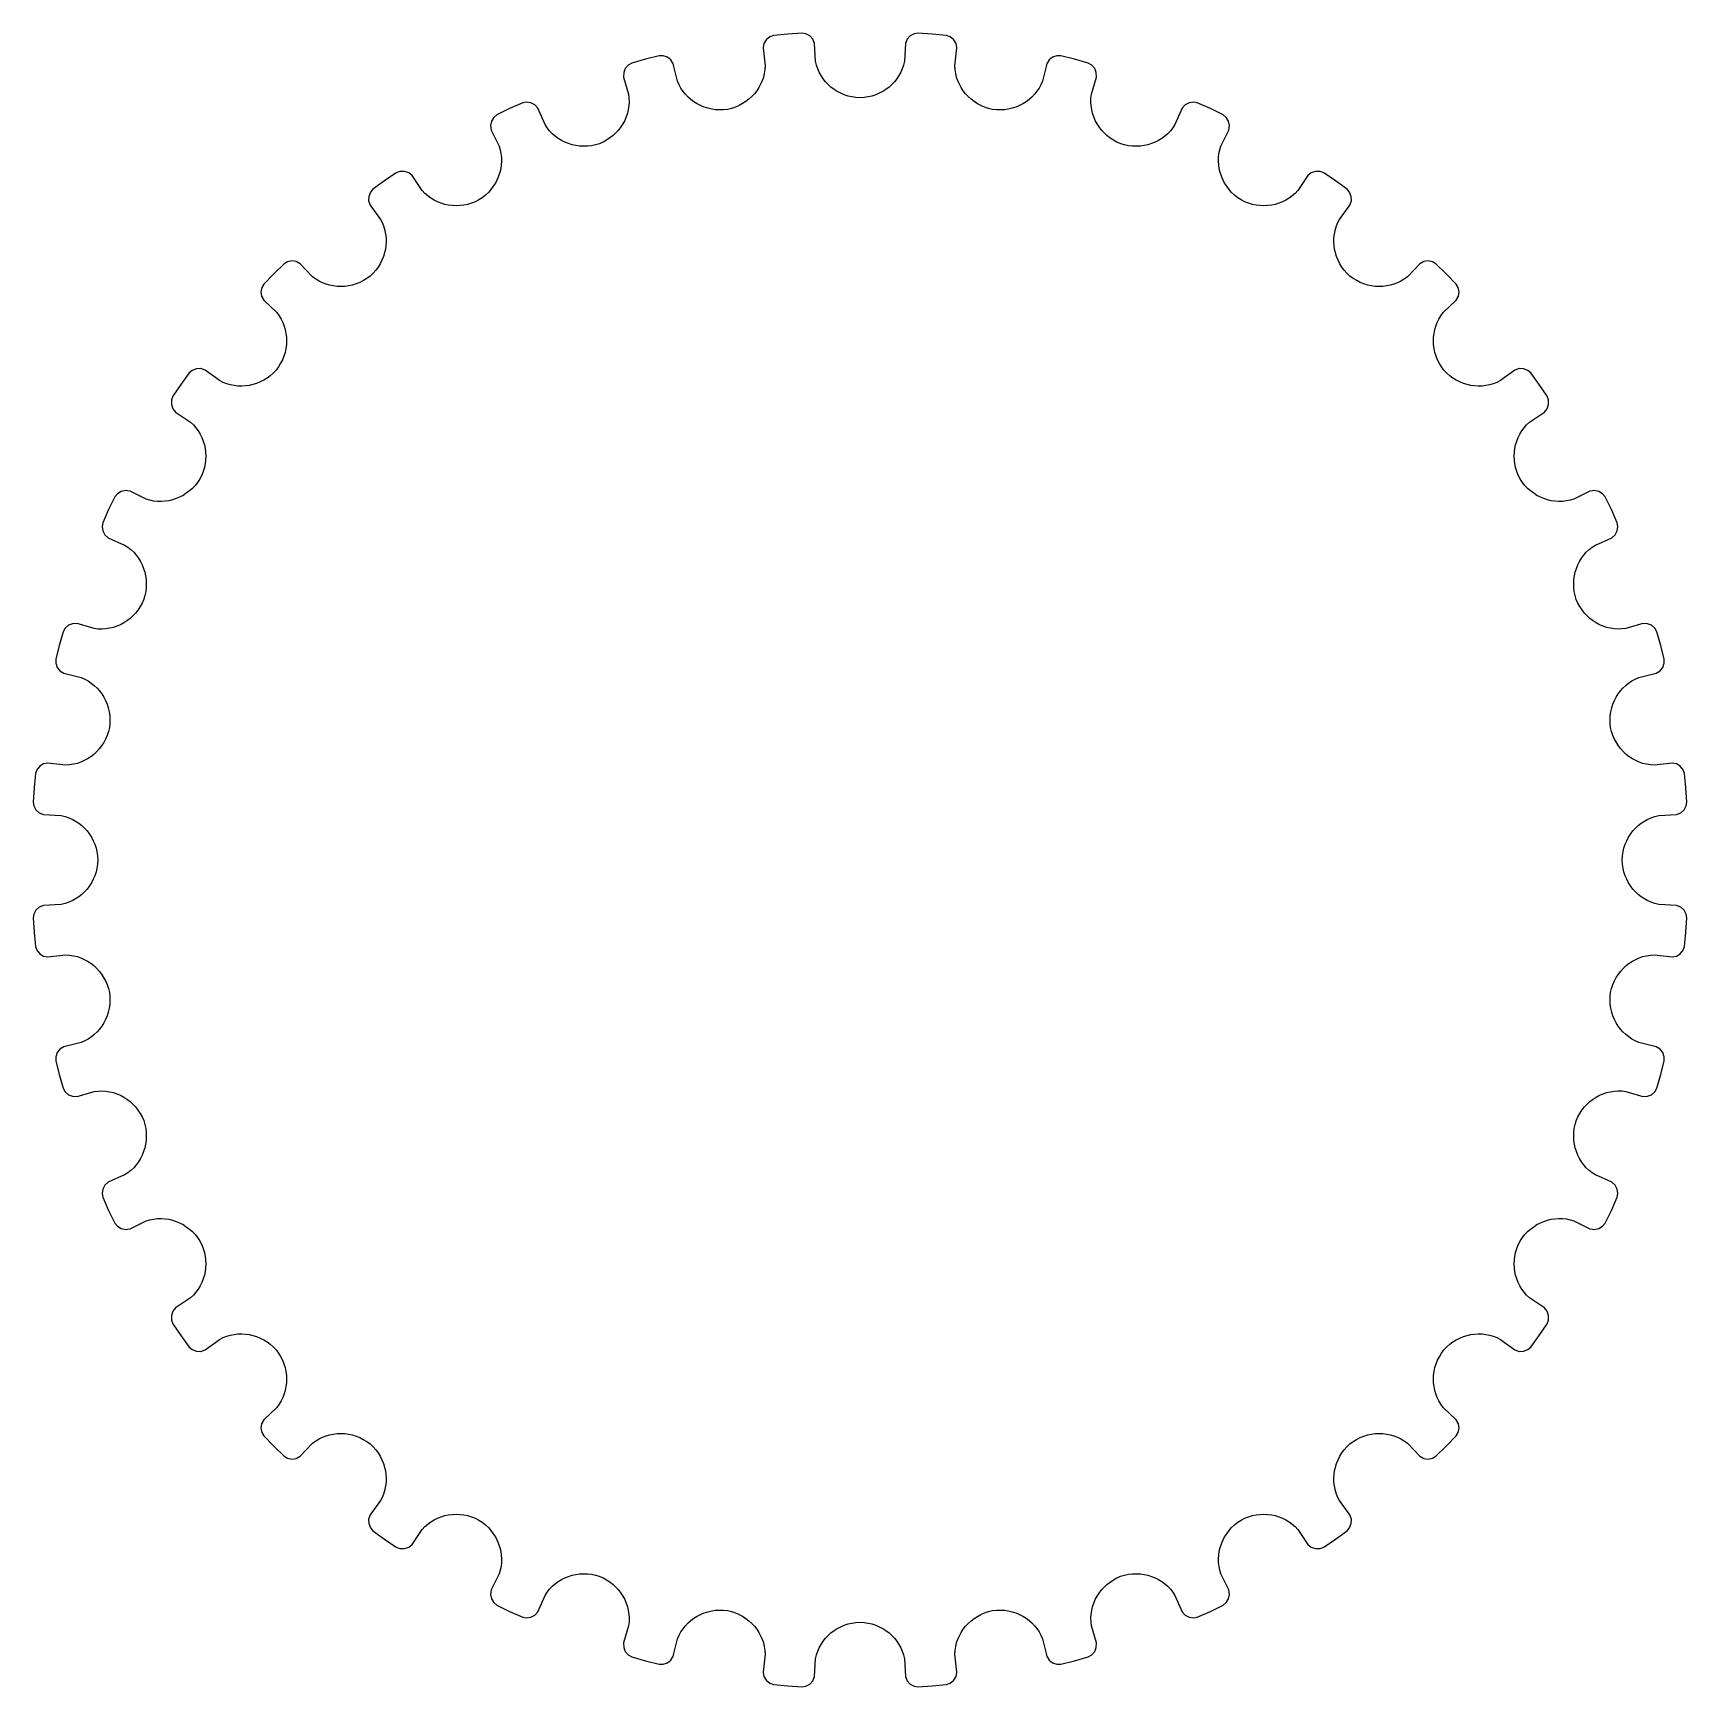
# Model space of a CAD drawing. Header units: metres. Extents: x -28 to 28, y -28 to 28.
import ezdxf

# ---------------------------------------------------------------- set-up
doc = ezdxf.new("R2010")
doc.units = ezdxf.units.M

msp = doc.modelspace()

# ---------------------------------------------------------------- linework, layer by layer
for p, q in [((-1.96375, 28.0012), (-2.44701, 27.9695)), ((-1.83325, 27.979), (-1.96375, 28.0012)), ((1.96375, 28.0012), (1.83325, 27.979)), ((2.44701, 27.9695), (1.96375, 28.0012)), ((-3.25105, 27.6478), (-3.28023, 27.4983)), ((-3.28023, 27.4983), (-3.21646, 26.8948)), ((-3.17223, 27.7761), (-3.25105, 27.6478)), ((-3.05309, 27.8723), (-3.17223, 27.7761)), ((-2.92844, 27.9168), (-3.05309, 27.8723)), ((-2.44701, 27.9695), (-2.92844, 27.9168)), ((-1.69922, 27.9049), (-1.83325, 27.979)), ((-1.59932, 27.7923), (-1.69922, 27.9049)), ((-1.54462, 27.6501), (-1.59932, 27.7923)), ((-1.50264, 27.0448), (-1.54462, 27.6501)), ((1.54462, 27.6501), (1.50264, 27.0448)), ((1.59932, 27.7923), (1.54462, 27.6501)), ((1.69922, 27.9049), (1.59932, 27.7923)), ((1.83325, 27.979), (1.69922, 27.9049)), ((2.92844, 27.9168), (2.44701, 27.9695)), ((3.05309, 27.8723), (2.92844, 27.9168)), ((3.17223, 27.7761), (3.05309, 27.8723)), ((3.25105, 27.6478), (3.17223, 27.7761)), ((3.21646, 26.8948), (3.28023, 27.4983)), ((3.28023, 27.4983), (3.25105, 27.6478)), ((-7.84668, 26.9187), (-7.9473, 26.8032)), ((-7.73164, 26.9842), (-7.84668, 26.9187)), ((-7.26669, 27.1197), (-7.73164, 26.9842)), ((-6.79628, 27.2348), (-7.26669, 27.1197)), ((-6.66393, 27.2356), (-6.79628, 27.2348)), ((-6.51904, 27.1859), (-6.66393, 27.2356)), ((-6.40111, 27.0924), (-6.51904, 27.1859)), ((-6.32256, 26.9619), (-6.40111, 27.0924)), ((-6.17609, 26.373), (-6.32256, 26.9619)), ((-3.21646, 26.8948), (-3.22377, 26.7629)), ((-1.4726, 26.9161), (-1.50264, 27.0448)), ((-1.43144, 26.7921), (-1.4726, 26.9161)), ((1.47253, 26.9161), (1.43134, 26.7922)), ((1.50264, 27.0448), (1.47253, 26.9161)), ((3.22369, 26.7629), (3.21646, 26.8948)), ((6.32256, 26.9619), (6.17609, 26.373)), ((6.40111, 27.0924), (6.32256, 26.9619)), ((6.51904, 27.1859), (6.40111, 27.0924)), ((6.66393, 27.2356), (6.51904, 27.1859)), ((6.79628, 27.2348), (6.66393, 27.2356)), ((7.26669, 27.1197), (6.79628, 27.2348)), ((7.73164, 26.9842), (7.26669, 27.1197)), ((7.84668, 26.9187), (7.73164, 26.9842)), ((7.9473, 26.8032), (7.84668, 26.9187)), ((-8.00266, 26.6632), (-8.00543, 26.5109)), ((-8.00543, 26.5109), (-7.83783, 25.9277)), ((-7.9473, 26.8032), (-8.00266, 26.6632)), ((-6.12415, 26.2514), (-6.17609, 26.373)), ((-3.31429, 26.3856), (-3.36577, 26.2678)), ((-3.27315, 26.5078), (-3.31429, 26.3856)), ((-3.24281, 26.6337), (-3.27315, 26.5078)), ((-3.22377, 26.7629), (-3.24281, 26.6337)), ((-1.37975, 26.6733), (-1.43144, 26.7921)), ((-1.31807, 26.5601), (-1.37975, 26.6733)), ((-1.24693, 26.453), (-1.31807, 26.5601)), ((-1.16693, 26.3524), (-1.24693, 26.453)), ((-1.07857, 26.2589), (-1.16693, 26.3524)), ((1.16669, 26.3527), (1.07832, 26.2592)), ((1.2467, 26.4532), (1.16669, 26.3527)), ((1.31787, 26.5603), (1.2467, 26.4532)), ((1.37959, 26.6734), (1.31787, 26.5603)), ((1.43134, 26.7922), (1.37959, 26.6734)), ((3.24268, 26.6336), (3.22369, 26.7629)), ((3.27296, 26.5077), (3.24268, 26.6336)), ((3.31406, 26.3855), (3.27296, 26.5077)), ((3.36551, 26.2677), (3.31406, 26.3855)), ((6.17609, 26.373), (6.1241, 26.2515)), ((7.83783, 25.9277), (8.00543, 26.5109)), ((8.00266, 26.6632), (7.9473, 26.8032)), ((8.00543, 26.5109), (8.00266, 26.6632)), ((-7.83783, 25.9277), (-7.82213, 25.7965)), ((-7.82213, 25.7965), (-7.81845, 25.666)), ((-6.0621, 26.1365), (-6.12415, 26.2514)), ((-5.99055, 26.0285), (-6.0621, 26.1365)), ((-5.91016, 25.9277), (-5.99055, 26.0285)), ((-5.8215, 25.8346), (-5.91016, 25.9277)), ((-5.72525, 25.7495), (-5.8215, 25.8346)), ((-3.76198, 25.7632), (-3.86572, 25.6829)), ((-3.66579, 25.8511), (-3.76198, 25.7632)), ((-3.57759, 25.946), (-3.66579, 25.8511)), ((-3.49789, 26.0475), (-3.57759, 25.946)), ((-3.42712, 26.1549), (-3.49789, 26.0475)), ((-3.36577, 26.2678), (-3.42712, 26.1549)), ((-0.98244, 26.1728), (-1.07857, 26.2589)), ((-0.87909, 26.0946), (-0.98244, 26.1728)), ((-0.76906, 26.0248), (-0.87909, 26.0946)), ((-0.65291, 25.9638), (-0.76906, 26.0248)), ((-0.53119, 25.9121), (-0.65291, 25.9638)), ((-0.40448, 25.8701), (-0.53119, 25.9121)), ((-0.2733, 25.8384), (-0.40448, 25.8701)), ((-0.13823, 25.8172), (-0.2733, 25.8384)), ((0.00017, 25.8072), (-0.13823, 25.8172)), ((0.13846, 25.8173), (0.00017, 25.8072)), ((0.27344, 25.8385), (0.13846, 25.8173)), ((0.40451, 25.8703), (0.27344, 25.8385)), ((0.53114, 25.9123), (0.40451, 25.8703)), ((0.65279, 25.964), (0.53114, 25.9123)), ((0.76889, 26.025), (0.65279, 25.964)), ((0.87888, 26.0949), (0.76889, 26.025)), ((0.98221, 26.1731), (0.87888, 26.0949)), ((1.07832, 26.2592), (0.98221, 26.1731)), ((3.42685, 26.1547), (3.36551, 26.2677)), ((3.49762, 26.0473), (3.42685, 26.1547)), ((3.57733, 25.9458), (3.49762, 26.0473)), ((3.66554, 25.8508), (3.57733, 25.9458)), ((3.76178, 25.763), (3.66554, 25.8508)), ((3.86555, 25.6827), (3.76178, 25.763)), ((5.82132, 25.8349), (5.72505, 25.7498)), ((5.90999, 25.9279), (5.82132, 25.8349)), ((5.99043, 26.0287), (5.90999, 25.9279)), ((6.06201, 26.1366), (5.99043, 26.0287)), ((6.1241, 26.2515), (6.06201, 26.1366)), ((7.8183, 25.6659), (7.82204, 25.7965)), ((7.82204, 25.7965), (7.83783, 25.9277)), ((-12.2999, 25.2316), (-12.4019, 25.1472)), ((-11.8656, 25.4458), (-12.2999, 25.2316)), ((-11.4223, 25.6409), (-11.8656, 25.4458)), ((-11.2921, 25.6647), (-11.4223, 25.6409)), ((-11.1408, 25.6409), (-11.2921, 25.6647)), ((-11.0084, 25.5692), (-11.1408, 25.6409)), ((-10.9084, 25.4543), (-11.0084, 25.5692)), ((-10.6619, 24.8998), (-10.9084, 25.4543)), ((-7.87601, 25.2843), (-7.91682, 25.1625)), ((-7.84576, 25.4093), (-7.87601, 25.2843)), ((-7.82645, 25.5367), (-7.84576, 25.4093)), ((-7.81845, 25.666), (-7.82645, 25.5367)), ((-5.62198, 25.6727), (-5.72525, 25.7495)), ((-5.51237, 25.6046), (-5.62198, 25.6727)), ((-5.39702, 25.5455), (-5.51237, 25.6046)), ((-5.27652, 25.4959), (-5.39702, 25.5455)), ((-5.15157, 25.456), (-5.27652, 25.4959)), ((-5.02272, 25.4262), (-5.15157, 25.456)), ((-4.89064, 25.4069), (-5.02272, 25.4262)), ((-4.75594, 25.3984), (-4.89064, 25.4069)), ((-4.61925, 25.401), (-4.75594, 25.3984)), ((-4.4812, 25.4152), (-4.61925, 25.401)), ((-4.34676, 25.4491), (-4.4812, 25.4152)), ((-4.21751, 25.4934), (-4.34676, 25.4491)), ((-4.09395, 25.5475), (-4.21751, 25.4934)), ((-3.97653, 25.6109), (-4.09395, 25.5475)), ((-3.86572, 25.6829), (-3.97653, 25.6109)), ((3.97644, 25.6107), (3.86555, 25.6827)), ((4.09395, 25.5473), (3.97644, 25.6107)), ((4.21762, 25.4933), (4.09395, 25.5473)), ((4.34698, 25.449), (4.21762, 25.4933)), ((4.48155, 25.4151), (4.34698, 25.449)), ((4.61949, 25.401), (4.48155, 25.4151)), ((4.75609, 25.3984), (4.61949, 25.401)), ((4.8907, 25.407), (4.75609, 25.3984)), ((5.02271, 25.4264), (4.8907, 25.407)), ((5.15147, 25.4562), (5.02271, 25.4264)), ((5.27641, 25.4961), (5.15147, 25.4562)), ((5.39685, 25.5458), (5.27641, 25.4961)), ((5.51219, 25.6049), (5.39685, 25.5458)), ((5.6218, 25.673), (5.51219, 25.6049)), ((5.72505, 25.7498), (5.6218, 25.673)), ((7.82625, 25.5366), (7.8183, 25.6659)), ((7.84549, 25.4091), (7.82625, 25.5366)), ((7.87572, 25.2842), (7.84549, 25.4091)), ((7.9165, 25.1623), (7.87572, 25.2842)), ((10.9084, 25.4543), (10.6619, 24.8998)), ((11.0084, 25.5692), (10.9084, 25.4543)), ((11.1408, 25.6409), (11.0084, 25.5692)), ((11.2921, 25.6647), (11.1408, 25.6409)), ((11.4223, 25.6409), (11.2921, 25.6647)), ((11.8656, 25.4458), (11.4223, 25.6409)), ((12.2999, 25.2316), (11.8656, 25.4458)), ((12.4019, 25.1472), (12.2999, 25.2316)), ((-12.4809, 25.016), (-12.5111, 24.8685)), ((-12.5111, 24.8685), (-12.4874, 24.718)), ((-12.4874, 24.718), (-12.2211, 24.1728)), ((-12.4019, 25.1472), (-12.4809, 25.016)), ((-10.5896, 24.7892), (-10.6619, 24.8998)), ((-10.5086, 24.6868), (-10.5896, 24.7892)), ((-10.4193, 24.5928), (-10.5086, 24.6868)), ((-8.17856, 24.7185), (-8.2668, 24.6215)), ((-8.09909, 24.8218), (-8.17856, 24.7185)), ((-8.02872, 24.9306), (-8.09909, 24.8218)), ((-7.96785, 25.0443), (-8.02872, 24.9306)), ((-7.91682, 25.1625), (-7.96785, 25.0443)), ((7.96754, 25.0442), (7.9165, 25.1623)), ((8.02843, 24.9304), (7.96754, 25.0442)), ((8.0988, 24.8216), (8.02843, 24.9304)), ((8.17831, 24.7183), (8.0988, 24.8216)), ((8.2666, 24.6213), (8.17831, 24.7183)), ((10.5085, 24.6869), (10.4193, 24.593)), ((10.5896, 24.7893), (10.5085, 24.6869)), ((10.6619, 24.8998), (10.5896, 24.7893)), ((12.2211, 24.1728), (12.4874, 24.718)), ((12.4809, 25.016), (12.4019, 25.1472)), ((12.5111, 24.8685), (12.4809, 25.016)), ((12.4874, 24.718), (12.5111, 24.8685)), ((-12.2211, 24.1728), (-12.1828, 24.0463)), ((-10.3227, 24.5075), (-10.4193, 24.5928)), ((-10.2192, 24.4312), (-10.3227, 24.5075)), ((-10.1096, 24.3641), (-10.2192, 24.4312)), ((-9.99458, 24.3064), (-10.1096, 24.3641)), ((-9.87482, 24.2584), (-9.99458, 24.3064)), ((-9.75096, 24.2202), (-9.87482, 24.2584)), ((-9.62367, 24.1923), (-9.75096, 24.2202)), ((-9.49368, 24.1747), (-9.62367, 24.1923)), ((-9.36162, 24.1677), (-9.49368, 24.1747)), ((-9.2282, 24.1716), (-9.36162, 24.1677)), ((-9.09407, 24.1866), (-9.2282, 24.1716)), ((-8.9599, 24.213), (-9.09407, 24.1866)), ((-8.82642, 24.2509), (-8.9599, 24.213)), ((-8.69991, 24.3077), (-8.82642, 24.2509)), ((-8.58032, 24.3737), (-8.69991, 24.3077)), ((-8.46802, 24.4485), (-8.58032, 24.3737)), ((-8.3634, 24.5312), (-8.46802, 24.4485)), ((-8.2668, 24.6215), (-8.3634, 24.5312)), ((8.36328, 24.5311), (8.2666, 24.6213)), ((8.468, 24.4483), (8.36328, 24.5311)), ((8.5804, 24.3736), (8.468, 24.4483)), ((8.70012, 24.3076), (8.5804, 24.3736)), ((8.82675, 24.2508), (8.70012, 24.3076)), ((8.96016, 24.213), (8.82675, 24.2508)), ((9.09422, 24.1867), (8.96016, 24.213)), ((9.22829, 24.1718), (9.09422, 24.1867)), ((9.36165, 24.1679), (9.22829, 24.1718)), ((9.49364, 24.1749), (9.36165, 24.1679)), ((9.62361, 24.1926), (9.49364, 24.1749)), ((9.75085, 24.2206), (9.62361, 24.1926)), ((9.87469, 24.2587), (9.75085, 24.2206)), ((9.99445, 24.3067), (9.87469, 24.2587)), ((10.1095, 24.3644), (9.99445, 24.3067)), ((10.2191, 24.4315), (10.1095, 24.3644)), ((10.3225, 24.5078), (10.2191, 24.4315)), ((10.4193, 24.593), (10.3225, 24.5078)), ((12.1827, 24.0463), (12.2211, 24.1728)), ((-12.1828, 24.0463), (-12.1565, 23.9184)), ((-12.1469, 23.5325), (-12.166, 23.4055)), ((-12.1565, 23.9184), (-12.142, 23.7897)), ((-12.1388, 23.6608), (-12.1469, 23.5325)), ((-12.142, 23.7897), (-12.1388, 23.6608)), ((12.1385, 23.6608), (12.1417, 23.7896)), ((12.1466, 23.5324), (12.1385, 23.6608)), ((12.1417, 23.7896), (12.1564, 23.9184)), ((12.1656, 23.4053), (12.1466, 23.5324)), ((12.1564, 23.9184), (12.1827, 24.0463)), ((-16.1039, 22.9988), (-16.4945, 22.7124)), ((-15.7013, 23.2679), (-16.1039, 22.9988)), ((-15.5772, 23.3139), (-15.7013, 23.2679)), ((-15.424, 23.3168), (-15.5772, 23.3139)), ((-15.2812, 23.2692), (-15.424, 23.3168)), ((-15.1628, 23.1734), (-15.2812, 23.2692)), ((-14.8237, 22.6702), (-15.1628, 23.1734)), ((-12.2863, 23.0383), (-12.3466, 22.9228)), ((-12.2359, 23.1577), (-12.2863, 23.0383)), ((-12.1957, 23.2803), (-12.2359, 23.1577)), ((-12.166, 23.4055), (-12.1957, 23.2803)), ((12.1954, 23.2802), (12.1656, 23.4053)), ((12.2356, 23.1575), (12.1954, 23.2802)), ((12.286, 23.0381), (12.2356, 23.1575)), ((12.3464, 22.9227), (12.286, 23.0381)), ((15.1628, 23.1734), (14.8237, 22.6702)), ((15.2812, 23.2692), (15.1628, 23.1734)), ((15.424, 23.3168), (15.2812, 23.2692)), ((15.5772, 23.3139), (15.424, 23.3168)), ((15.7013, 23.2679), (15.5772, 23.3139)), ((16.1039, 22.9988), (15.7013, 23.2679)), ((16.4945, 22.7124), (16.1039, 22.9988)), ((-16.6353, 22.4687), (-16.6394, 22.3182)), ((-16.5802, 22.6116), (-16.6353, 22.4687)), ((-16.4945, 22.7124), (-16.5802, 22.6116)), ((-14.7333, 22.5737), (-14.8237, 22.6702)), ((-14.6357, 22.4869), (-14.7333, 22.5737)), ((-14.5315, 22.4099), (-14.6357, 22.4869)), ((-14.4215, 22.3427), (-14.5315, 22.4099)), ((-12.7887, 22.4277), (-12.9035, 22.3498)), ((-12.6824, 22.5135), (-12.7887, 22.4277)), ((-12.5848, 22.6066), (-12.6824, 22.5135)), ((-12.4961, 22.7063), (-12.5848, 22.6066)), ((-12.4167, 22.8119), (-12.4961, 22.7063)), ((-12.3466, 22.9228), (-12.4167, 22.8119)), ((12.4165, 22.8118), (12.3464, 22.9227)), ((12.496, 22.7061), (12.4165, 22.8118)), ((12.5848, 22.6064), (12.496, 22.7061)), ((12.6825, 22.5133), (12.5848, 22.6064)), ((12.7889, 22.4275), (12.6825, 22.5133)), ((12.9038, 22.3496), (12.7889, 22.4275)), ((14.5315, 22.4101), (14.4215, 22.343)), ((14.6357, 22.4871), (14.5315, 22.4101)), ((14.7333, 22.5738), (14.6357, 22.4871)), ((14.8237, 22.6702), (14.7333, 22.5738)), ((16.5802, 22.6116), (16.4945, 22.7124)), ((16.6353, 22.4687), (16.5802, 22.6116)), ((16.6394, 22.3182), (16.6353, 22.4687)), ((-16.6394, 22.3182), (-16.5899, 22.1741)), ((-16.5899, 22.1741), (-16.233, 21.6834)), ((-14.3064, 22.2855), (-14.4215, 22.3427)), ((-14.1868, 22.2384), (-14.3064, 22.2855)), ((-14.0635, 22.2016), (-14.1868, 22.2384)), ((-13.9372, 22.1751), (-14.0635, 22.2016)), ((-13.8086, 22.1591), (-13.9372, 22.1751)), ((-13.6784, 22.1536), (-13.8086, 22.1591)), ((-13.5473, 22.1589), (-13.6784, 22.1536)), ((-13.4161, 22.1749), (-13.5473, 22.1589)), ((-13.2854, 22.202), (-13.4161, 22.1749)), ((-13.1559, 22.24), (-13.2854, 22.202)), ((-13.0283, 22.2893), (-13.1559, 22.24)), ((-12.9035, 22.3498), (-13.0283, 22.2893)), ((13.0286, 22.2892), (12.9038, 22.3496)), ((13.156, 22.2401), (13.0286, 22.2892)), ((13.2855, 22.2021), (13.156, 22.2401)), ((13.4161, 22.1751), (13.2855, 22.2021)), ((13.5473, 22.1591), (13.4161, 22.1751)), ((13.6784, 22.1539), (13.5473, 22.1591)), ((13.8086, 22.1594), (13.6784, 22.1539)), ((13.9371, 22.1754), (13.8086, 22.1594)), ((14.0634, 22.2019), (13.9371, 22.1754)), ((14.1867, 22.2388), (14.0634, 22.2019)), ((14.3063, 22.2858), (14.1867, 22.2388)), ((14.4215, 22.343), (14.3063, 22.2858)), ((16.233, 21.6834), (16.5899, 22.1741)), ((16.5899, 22.1741), (16.6394, 22.3182)), ((-16.233, 21.6834), (-16.1733, 21.5655)), ((-16.1733, 21.5655), (-16.1252, 21.4441)), ((-16.1252, 21.4441), (-16.0885, 21.3198)), ((-16.0885, 21.3198), (-16.0631, 21.1935)), ((16.0628, 21.1935), (16.0883, 21.3198)), ((16.0883, 21.3198), (16.1251, 21.4441)), ((16.1251, 21.4441), (16.1732, 21.5655)), ((16.1732, 21.5655), (16.233, 21.6834)), ((-16.053, 20.8088), (-16.0713, 20.6811)), ((-16.0631, 21.1935), (-16.0488, 21.0657)), ((-16.0455, 20.9373), (-16.053, 20.8088)), ((-16.0488, 21.0657), (-16.0455, 20.9373)), ((16.0451, 20.9372), (16.0484, 21.0657)), ((16.0527, 20.8088), (16.0451, 20.9372)), ((16.0484, 21.0657), (16.0628, 21.1935)), ((16.071, 20.681), (16.0527, 20.8088)), ((-19.5032, 20.1879), (-19.853, 19.853)), ((-19.3889, 20.2548), (-19.5032, 20.1879)), ((-19.2386, 20.2842), (-19.3889, 20.2548)), ((-19.0897, 20.2621), (-19.2386, 20.2842)), ((-18.9564, 20.1884), (-19.0897, 20.2621)), ((-18.5351, 19.7516), (-18.9564, 20.1884)), ((-16.2492, 20.1914), (-16.3192, 20.0778)), ((-16.1893, 20.3092), (-16.2492, 20.1914)), ((-16.1396, 20.4306), (-16.1893, 20.3092)), ((-16.1002, 20.5548), (-16.1396, 20.4306)), ((-16.0713, 20.6811), (-16.1002, 20.5548)), ((16.0999, 20.5547), (16.071, 20.681)), ((16.1393, 20.4305), (16.0999, 20.5547)), ((16.189, 20.3091), (16.1393, 20.4305)), ((16.249, 20.1913), (16.189, 20.3091)), ((16.3191, 20.0777), (16.249, 20.1913)), ((18.9564, 20.1884), (18.5351, 19.7516)), ((19.0897, 20.2621), (18.9564, 20.1884)), ((19.2386, 20.2842), (19.0897, 20.2621)), ((19.3889, 20.2548), (19.2386, 20.2842)), ((19.5032, 20.1879), (19.3889, 20.2548)), ((19.853, 19.853), (19.5032, 20.1879)), ((-19.853, 19.853), (-20.1879, 19.5032)), ((-18.4294, 19.6723), (-18.5351, 19.7516)), ((-18.3182, 19.6038), (-18.4294, 19.6723)), ((-18.2022, 19.546), (-18.3182, 19.6038)), ((-16.8179, 19.6176), (-16.9389, 19.5577)), ((-16.7009, 19.6883), (-16.8179, 19.6176)), ((-16.5884, 19.7696), (-16.7009, 19.6883)), ((-16.489, 19.8662), (-16.5884, 19.7696)), ((-16.3992, 19.9692), (-16.489, 19.8662)), ((-16.3192, 20.0778), (-16.3992, 19.9692)), ((16.3992, 19.969), (16.3191, 20.0777)), ((16.4891, 19.866), (16.3992, 19.969)), ((16.5887, 19.7694), (16.4891, 19.866)), ((16.7011, 19.6882), (16.5887, 19.7694)), ((16.8181, 19.6176), (16.7011, 19.6882)), ((16.939, 19.5578), (16.8181, 19.6176)), ((18.3182, 19.604), (18.2022, 19.5462)), ((18.4294, 19.6724), (18.3182, 19.604)), ((18.5351, 19.7516), (18.4294, 19.6724)), ((20.1879, 19.5032), (19.853, 19.853)), ((-20.2548, 19.3889), (-20.2842, 19.2386)), ((-20.2842, 19.2386), (-20.2621, 19.0897)), ((-20.2621, 19.0897), (-20.1884, 18.9564)), ((-20.1879, 19.5032), (-20.2548, 19.3889)), ((-18.0822, 19.499), (-18.2022, 19.546)), ((-17.9589, 19.4627), (-18.0822, 19.499)), ((-17.8329, 19.4371), (-17.9589, 19.4627)), ((-17.7051, 19.4222), (-17.8329, 19.4371)), ((-17.5762, 19.418), (-17.7051, 19.4222)), ((-17.4467, 19.4246), (-17.5762, 19.418)), ((-17.3176, 19.4418), (-17.4467, 19.4246)), ((-17.1894, 19.4697), (-17.3176, 19.4418)), ((-17.0629, 19.5084), (-17.1894, 19.4697)), ((-16.9389, 19.5577), (-17.0629, 19.5084)), ((17.063, 19.5085), (16.939, 19.5578)), ((17.1894, 19.47), (17.063, 19.5085)), ((17.3176, 19.4421), (17.1894, 19.47)), ((17.4467, 19.4249), (17.3176, 19.4421)), ((17.5761, 19.4184), (17.4467, 19.4249)), ((17.7051, 19.4225), (17.5761, 19.4184)), ((17.8329, 19.4374), (17.7051, 19.4225)), ((17.9588, 19.463), (17.8329, 19.4374)), ((18.0822, 19.4993), (17.9588, 19.463)), ((18.2022, 19.5462), (18.0822, 19.4993)), ((20.2548, 19.3889), (20.1879, 19.5032)), ((20.1884, 18.9564), (20.2621, 19.0897)), ((20.2842, 19.2386), (20.2548, 19.3889)), ((20.2621, 19.0897), (20.2842, 19.2386)), ((-20.1884, 18.9564), (-19.7516, 18.5351)), ((-19.7516, 18.5351), (-19.6724, 18.4294)), ((19.6723, 18.4294), (19.7516, 18.5351)), ((19.7516, 18.5351), (20.1884, 18.9564)), ((-19.6724, 18.4294), (-19.604, 18.3182)), ((-19.604, 18.3182), (-19.5462, 18.2022)), ((-19.5462, 18.2022), (-19.4993, 18.0822)), ((-19.4993, 18.0822), (-19.463, 17.9588)), ((-19.463, 17.9588), (-19.4374, 17.8329)), ((19.4371, 17.8329), (19.4627, 17.9589)), ((19.4627, 17.9589), (19.499, 18.0822)), ((19.499, 18.0822), (19.546, 18.2022)), ((19.546, 18.2022), (19.6038, 18.3182)), ((19.6038, 18.3182), (19.6723, 18.4294)), ((-19.4249, 17.4467), (-19.4421, 17.3176)), ((-19.4374, 17.8329), (-19.4225, 17.7051)), ((-19.4184, 17.5761), (-19.4249, 17.4467)), ((-19.4225, 17.7051), (-19.4184, 17.5761)), ((19.418, 17.5762), (19.4222, 17.7051)), ((19.4246, 17.4467), (19.418, 17.5762)), ((19.4222, 17.7051), (19.4371, 17.8329)), ((19.4418, 17.3176), (19.4246, 17.4467)), ((-19.6176, 16.8181), (-19.6882, 16.7011)), ((-19.5578, 16.939), (-19.6176, 16.8181)), ((-19.5085, 17.063), (-19.5578, 16.939)), ((-19.47, 17.1894), (-19.5085, 17.063)), ((-19.4421, 17.3176), (-19.47, 17.1894)), ((19.4697, 17.1894), (19.4418, 17.3176)), ((19.5084, 17.0629), (19.4697, 17.1894)), ((19.5577, 16.9389), (19.5084, 17.0629)), ((19.6176, 16.8179), (19.5577, 16.9389)), ((19.6883, 16.7009), (19.6176, 16.8179)), ((-22.7124, 16.4945), (-22.9988, 16.1039)), ((-22.6116, 16.5802), (-22.7124, 16.4945)), ((-22.4687, 16.6353), (-22.6116, 16.5802)), ((-22.3182, 16.6394), (-22.4687, 16.6353)), ((-22.1741, 16.5899), (-22.3182, 16.6394)), ((-21.6834, 16.233), (-22.1741, 16.5899)), ((-20.1913, 16.249), (-20.3091, 16.189)), ((-20.0777, 16.3191), (-20.1913, 16.249)), ((-19.969, 16.3992), (-20.0777, 16.3191)), ((-19.866, 16.4891), (-19.969, 16.3992)), ((-19.7694, 16.5887), (-19.866, 16.4891)), ((-19.6882, 16.7011), (-19.7694, 16.5887)), ((19.7696, 16.5884), (19.6883, 16.7009)), ((19.8662, 16.489), (19.7696, 16.5884)), ((19.9692, 16.3992), (19.8662, 16.489)), ((20.0778, 16.3192), (19.9692, 16.3992)), ((20.1914, 16.2492), (20.0778, 16.3192)), ((20.3092, 16.1893), (20.1914, 16.2492)), ((22.1741, 16.5899), (21.6834, 16.233)), ((22.3182, 16.6394), (22.1741, 16.5899)), ((22.4687, 16.6353), (22.3182, 16.6394)), ((22.6116, 16.5802), (22.4687, 16.6353)), ((22.7124, 16.4945), (22.6116, 16.5802)), ((22.9988, 16.1039), (22.7124, 16.4945)), ((-23.2679, 15.7013), (-23.3139, 15.5772)), ((-22.9988, 16.1039), (-23.2679, 15.7013)), ((-21.5655, 16.1732), (-21.6834, 16.233)), ((-21.4441, 16.1251), (-21.5655, 16.1732)), ((-21.3198, 16.0883), (-21.4441, 16.1251)), ((-21.1935, 16.0628), (-21.3198, 16.0883)), ((-21.0657, 16.0484), (-21.1935, 16.0628)), ((-20.9372, 16.0451), (-21.0657, 16.0484)), ((-20.8088, 16.0527), (-20.9372, 16.0451)), ((-20.681, 16.071), (-20.8088, 16.0527)), ((-20.5547, 16.0999), (-20.681, 16.071)), ((-20.4305, 16.1393), (-20.5547, 16.0999)), ((-20.3091, 16.189), (-20.4305, 16.1393)), ((20.4306, 16.1396), (20.3092, 16.1893)), ((20.5548, 16.1002), (20.4306, 16.1396)), ((20.6811, 16.0713), (20.5548, 16.1002)), ((20.8088, 16.053), (20.6811, 16.0713)), ((20.9373, 16.0455), (20.8088, 16.053)), ((21.0657, 16.0488), (20.9373, 16.0455)), ((21.1935, 16.0631), (21.0657, 16.0488)), ((21.3198, 16.0885), (21.1935, 16.0631)), ((21.4441, 16.1252), (21.3198, 16.0885)), ((21.5655, 16.1733), (21.4441, 16.1252)), ((21.6834, 16.233), (21.5655, 16.1733)), ((23.2679, 15.7013), (22.9988, 16.1039)), ((23.3139, 15.5772), (23.2679, 15.7013)), ((-23.3139, 15.5772), (-23.3168, 15.424)), ((-23.3168, 15.424), (-23.2692, 15.2812)), ((-23.2692, 15.2812), (-23.1734, 15.1628)), ((-23.1734, 15.1628), (-22.6702, 14.8237)), ((22.6702, 14.8237), (23.1734, 15.1628)), ((23.1734, 15.1628), (23.2692, 15.2812)), ((23.2692, 15.2812), (23.3168, 15.424)), ((23.3168, 15.424), (23.3139, 15.5772)), ((-22.6702, 14.8237), (-22.5738, 14.7333)), ((-22.5738, 14.7333), (-22.4871, 14.6357)), ((-22.4871, 14.6357), (-22.4101, 14.5315)), ((22.4099, 14.5315), (22.4869, 14.6357)), ((22.4869, 14.6357), (22.5737, 14.7333)), ((22.5737, 14.7333), (22.6702, 14.8237)), ((-22.4101, 14.5315), (-22.343, 14.4215)), ((-22.343, 14.4215), (-22.2858, 14.3063)), ((-22.2858, 14.3063), (-22.2388, 14.1867)), ((-22.2388, 14.1867), (-22.2019, 14.0634)), ((-22.2019, 14.0634), (-22.1754, 13.9371)), ((22.1751, 13.9372), (22.2016, 14.0635)), ((22.2016, 14.0635), (22.2384, 14.1868)), ((22.2384, 14.1868), (22.2855, 14.3064)), ((22.2855, 14.3064), (22.3427, 14.4215)), ((22.3427, 14.4215), (22.4099, 14.5315)), ((-22.1754, 13.9371), (-22.1594, 13.8086)), ((-22.1591, 13.5473), (-22.1751, 13.4161)), ((-22.1594, 13.8086), (-22.1539, 13.6784)), ((-22.1539, 13.6784), (-22.1591, 13.5473)), ((22.1536, 13.6784), (22.1591, 13.8086)), ((22.1589, 13.5473), (22.1536, 13.6784)), ((22.1749, 13.4161), (22.1589, 13.5473)), ((22.1591, 13.8086), (22.1751, 13.9372)), ((-22.3496, 12.9038), (-22.4275, 12.7889)), ((-22.2892, 13.0286), (-22.3496, 12.9038)), ((-22.2401, 13.156), (-22.2892, 13.0286)), ((-22.2021, 13.2855), (-22.2401, 13.156)), ((-22.1751, 13.4161), (-22.2021, 13.2855)), ((22.202, 13.2854), (22.1749, 13.4161)), ((22.24, 13.1559), (22.202, 13.2854)), ((22.2893, 13.0283), (22.24, 13.1559)), ((22.3498, 12.9035), (22.2893, 13.0283)), ((22.4277, 12.7887), (22.3498, 12.9035)), ((-25.1472, 12.4019), (-25.2316, 12.2999)), ((-25.016, 12.4809), (-25.1472, 12.4019)), ((-24.8685, 12.5111), (-25.016, 12.4809)), ((-24.718, 12.4874), (-24.8685, 12.5111)), ((-24.1728, 12.2211), (-24.718, 12.4874)), ((-22.9227, 12.3464), (-23.0381, 12.286)), ((-22.8118, 12.4165), (-22.9227, 12.3464)), ((-22.7061, 12.496), (-22.8118, 12.4165)), ((-22.6064, 12.5848), (-22.7061, 12.496)), ((-22.5133, 12.6825), (-22.6064, 12.5848)), ((-22.4275, 12.7889), (-22.5133, 12.6825)), ((22.5135, 12.6824), (22.4277, 12.7887)), ((22.6066, 12.5848), (22.5135, 12.6824)), ((22.7063, 12.4961), (22.6066, 12.5848)), ((22.8119, 12.4167), (22.7063, 12.4961)), ((22.9228, 12.3466), (22.8119, 12.4167)), ((23.0383, 12.2863), (22.9228, 12.3466)), ((24.718, 12.4874), (24.1728, 12.2211)), ((24.8685, 12.5111), (24.718, 12.4874)), ((25.016, 12.4809), (24.8685, 12.5111)), ((25.1472, 12.4019), (25.016, 12.4809)), ((25.2316, 12.2999), (25.1472, 12.4019)), ((-25.4458, 11.8656), (-25.6409, 11.4223)), ((-25.2316, 12.2999), (-25.4458, 11.8656)), ((-24.0463, 12.1827), (-24.1728, 12.2211)), ((-23.9184, 12.1564), (-24.0463, 12.1827)), ((-23.7896, 12.1417), (-23.9184, 12.1564)), ((-23.6608, 12.1385), (-23.7896, 12.1417)), ((-23.5324, 12.1466), (-23.6608, 12.1385)), ((-23.4053, 12.1656), (-23.5324, 12.1466)), ((-23.2802, 12.1954), (-23.4053, 12.1656)), ((-23.1575, 12.2356), (-23.2802, 12.1954)), ((-23.0381, 12.286), (-23.1575, 12.2356)), ((23.1577, 12.2359), (23.0383, 12.2863)), ((23.2803, 12.1957), (23.1577, 12.2359)), ((23.4055, 12.166), (23.2803, 12.1957)), ((23.5325, 12.1469), (23.4055, 12.166)), ((23.6608, 12.1388), (23.5325, 12.1469)), ((23.7897, 12.142), (23.6608, 12.1388)), ((23.9184, 12.1565), (23.7897, 12.142)), ((24.0463, 12.1828), (23.9184, 12.1565)), ((24.1728, 12.2211), (24.0463, 12.1828)), ((25.4458, 11.8656), (25.2316, 12.2999)), ((25.6409, 11.4223), (25.4458, 11.8656)), ((-25.6409, 11.4223), (-25.6647, 11.2921)), ((-25.6647, 11.2921), (-25.6409, 11.1408)), ((25.6647, 11.2921), (25.6409, 11.4223)), ((25.6409, 11.1408), (25.6647, 11.2921)), ((-25.6409, 11.1408), (-25.5692, 11.0084)), ((-25.5692, 11.0084), (-25.4543, 10.9084)), ((-25.4543, 10.9084), (-24.8998, 10.6619)), ((-24.8998, 10.6619), (-24.7893, 10.5896)), ((24.7892, 10.5896), (24.8998, 10.6619)), ((24.8998, 10.6619), (25.4543, 10.9084)), ((25.4543, 10.9084), (25.5692, 11.0084)), ((25.5692, 11.0084), (25.6409, 11.1408)), ((-24.7893, 10.5896), (-24.6869, 10.5085)), ((-24.6869, 10.5085), (-24.593, 10.4193)), ((-24.593, 10.4193), (-24.5078, 10.3225)), ((-24.5078, 10.3225), (-24.4315, 10.2191)), ((-24.4315, 10.2191), (-24.3644, 10.1095)), ((-24.3644, 10.1095), (-24.3067, 9.99445)), ((24.3064, 9.99458), (24.3641, 10.1096)), ((24.3641, 10.1096), (24.4312, 10.2192)), ((24.4312, 10.2192), (24.5075, 10.3227)), ((24.5075, 10.3227), (24.5928, 10.4193)), ((24.5928, 10.4193), (24.6868, 10.5086)), ((24.6868, 10.5086), (24.7892, 10.5896)), ((-24.3067, 9.99445), (-24.2587, 9.87469)), ((-24.2587, 9.87469), (-24.2206, 9.75085)), ((-24.2206, 9.75085), (-24.1926, 9.62361)), ((-24.1926, 9.62361), (-24.1749, 9.49364)), ((24.1747, 9.49368), (24.1923, 9.62367)), ((24.1923, 9.62367), (24.2202, 9.75096)), ((24.2202, 9.75096), (24.2584, 9.87482)), ((24.2584, 9.87482), (24.3064, 9.99458)), ((-24.1867, 9.09422), (-24.213, 8.96016)), ((-24.1718, 9.22829), (-24.1867, 9.09422)), ((-24.1749, 9.49364), (-24.1679, 9.36165)), ((-24.1679, 9.36165), (-24.1718, 9.22829)), ((24.1677, 9.36162), (24.1747, 9.49368)), ((24.1716, 9.2282), (24.1677, 9.36162)), ((24.1866, 9.09407), (24.1716, 9.2282)), ((24.213, 8.9599), (24.1866, 9.09407)), ((-24.4483, 8.468), (-24.5311, 8.36328)), ((-24.3736, 8.5804), (-24.4483, 8.468)), ((-24.3076, 8.70012), (-24.3736, 8.5804)), ((-24.2508, 8.82675), (-24.3076, 8.70012)), ((-24.213, 8.96016), (-24.2508, 8.82675)), ((24.2509, 8.82642), (24.213, 8.9599)), ((24.3077, 8.69991), (24.2509, 8.82642)), ((24.3737, 8.58032), (24.3077, 8.69991)), ((24.4485, 8.46802), (24.3737, 8.58032)), ((24.5312, 8.3634), (24.4485, 8.46802)), ((-26.9187, 7.84668), (-26.9842, 7.73164)), ((-26.8032, 7.9473), (-26.9187, 7.84668)), ((-26.6632, 8.00266), (-26.8032, 7.9473)), ((-26.5109, 8.00543), (-26.6632, 8.00266)), ((-25.9277, 7.83783), (-26.5109, 8.00543)), ((-25.4091, 7.84549), (-25.5366, 7.82625)), ((-25.2842, 7.87572), (-25.4091, 7.84549)), ((-25.1623, 7.9165), (-25.2842, 7.87572)), ((-25.0442, 7.96754), (-25.1623, 7.9165)), ((-24.9304, 8.02843), (-25.0442, 7.96754)), ((-24.8216, 8.0988), (-24.9304, 8.02843)), ((-24.7183, 8.17831), (-24.8216, 8.0988)), ((-24.6213, 8.2666), (-24.7183, 8.17831)), ((-24.5311, 8.36328), (-24.6213, 8.2666)), ((24.6215, 8.2668), (24.5312, 8.3634)), ((24.7185, 8.17856), (24.6215, 8.2668)), ((24.8218, 8.09909), (24.7185, 8.17856)), ((24.9306, 8.02872), (24.8218, 8.09909)), ((25.0443, 7.96785), (24.9306, 8.02872)), ((25.1625, 7.91682), (25.0443, 7.96785)), ((25.2843, 7.87601), (25.1625, 7.91682)), ((25.4093, 7.84576), (25.2843, 7.87601)), ((25.5367, 7.82645), (25.4093, 7.84576)), ((26.5109, 8.00543), (25.9277, 7.83783)), ((26.6632, 8.00266), (26.5109, 8.00543)), ((26.8032, 7.9473), (26.6632, 8.00266)), ((26.9187, 7.84668), (26.8032, 7.9473)), ((26.9842, 7.73164), (26.9187, 7.84668)), ((-26.9842, 7.73164), (-27.1197, 7.26669)), ((-25.7965, 7.82204), (-25.9277, 7.83783)), ((-25.6659, 7.8183), (-25.7965, 7.82204)), ((-25.5366, 7.82625), (-25.6659, 7.8183)), ((25.666, 7.81845), (25.5367, 7.82645)), ((25.7965, 7.82213), (25.666, 7.81845)), ((25.9277, 7.83783), (25.7965, 7.82213)), ((27.1197, 7.26669), (26.9842, 7.73164)), ((-27.2348, 6.79628), (-27.2356, 6.66393)), ((-27.1197, 7.26669), (-27.2348, 6.79628)), ((27.2348, 6.79628), (27.1197, 7.26669)), ((27.2356, 6.66393), (27.2348, 6.79628)), ((-27.2356, 6.66393), (-27.1859, 6.51904)), ((-27.1859, 6.51904), (-27.0924, 6.40111)), ((-27.0924, 6.40111), (-26.9619, 6.32256)), ((-26.9619, 6.32256), (-26.373, 6.17609)), ((-26.373, 6.17609), (-26.2515, 6.1241)), ((26.2514, 6.12415), (26.373, 6.17609)), ((26.373, 6.17609), (26.9619, 6.32256)), ((26.9619, 6.32256), (27.0924, 6.40111)), ((27.0924, 6.40111), (27.1859, 6.51904)), ((27.1859, 6.51904), (27.2356, 6.66393)), ((-26.2515, 6.1241), (-26.1366, 6.06201)), ((-26.1366, 6.06201), (-26.0287, 5.99043)), ((-26.0287, 5.99043), (-25.9279, 5.90999)), ((-25.9279, 5.90999), (-25.8349, 5.82132)), ((-25.8349, 5.82132), (-25.7498, 5.72505)), ((-25.7498, 5.72505), (-25.673, 5.6218)), ((-25.673, 5.6218), (-25.6049, 5.51219)), ((25.6046, 5.51237), (25.6727, 5.62198)), ((25.6727, 5.62198), (25.7495, 5.72525)), ((25.7495, 5.72525), (25.8346, 5.8215)), ((25.8346, 5.8215), (25.9277, 5.91016)), ((25.9277, 5.91016), (26.0285, 5.99055)), ((26.0285, 5.99055), (26.1365, 6.0621)), ((26.1365, 6.0621), (26.2514, 6.12415)), ((-25.6049, 5.51219), (-25.5458, 5.39685)), ((-25.5458, 5.39685), (-25.4961, 5.27641)), ((-25.4961, 5.27641), (-25.4562, 5.15147)), ((-25.4562, 5.15147), (-25.4264, 5.02271)), ((25.4262, 5.02272), (25.456, 5.15157)), ((25.456, 5.15157), (25.4959, 5.27652)), ((25.4959, 5.27652), (25.5455, 5.39702)), ((25.5455, 5.39702), (25.6046, 5.51237)), ((-25.4151, 4.48155), (-25.449, 4.34698)), ((-25.4264, 5.02271), (-25.407, 4.8907)), ((-25.401, 4.61949), (-25.4151, 4.48155)), ((-25.407, 4.8907), (-25.3984, 4.75609)), ((-25.3984, 4.75609), (-25.401, 4.61949)), ((25.3984, 4.75594), (25.4069, 4.89064)), ((25.401, 4.61925), (25.3984, 4.75594)), ((25.4152, 4.4812), (25.401, 4.61925)), ((25.4069, 4.89064), (25.4262, 5.02272)), ((25.4491, 4.34676), (25.4152, 4.4812)), ((-25.6107, 3.97644), (-25.6827, 3.86555)), ((-25.5473, 4.09395), (-25.6107, 3.97644)), ((-25.4933, 4.21762), (-25.5473, 4.09395)), ((-25.449, 4.34698), (-25.4933, 4.21762)), ((25.4934, 4.21751), (25.4491, 4.34676)), ((25.5475, 4.09395), (25.4934, 4.21751)), ((25.6109, 3.97653), (25.5475, 4.09395)), ((25.6829, 3.86572), (25.6109, 3.97653)), ((-26.2677, 3.36551), (-26.3855, 3.31406)), ((-26.1547, 3.42685), (-26.2677, 3.36551)), ((-26.0473, 3.49762), (-26.1547, 3.42685)), ((-25.9458, 3.57733), (-26.0473, 3.49762)), ((-25.8508, 3.66554), (-25.9458, 3.57733)), ((-25.763, 3.76178), (-25.8508, 3.66554)), ((-25.6827, 3.86555), (-25.763, 3.76178)), ((25.7632, 3.76198), (25.6829, 3.86572)), ((25.8511, 3.66579), (25.7632, 3.76198)), ((25.946, 3.57759), (25.8511, 3.66579)), ((26.0475, 3.49789), (25.946, 3.57759)), ((26.1549, 3.42712), (26.0475, 3.49789)), ((26.2678, 3.36577), (26.1549, 3.42712)), ((26.3856, 3.31429), (26.2678, 3.36577)), ((-27.9168, 2.92844), (-27.9695, 2.44701)), ((-27.8723, 3.05309), (-27.9168, 2.92844)), ((-27.7761, 3.17223), (-27.8723, 3.05309)), ((-27.6478, 3.25105), (-27.7761, 3.17223)), ((-27.4983, 3.28023), (-27.6478, 3.25105)), ((-26.8948, 3.21646), (-27.4983, 3.28023)), ((-26.7629, 3.22369), (-26.8948, 3.21646)), ((-26.6336, 3.24268), (-26.7629, 3.22369)), ((-26.5077, 3.27296), (-26.6336, 3.24268)), ((-26.3855, 3.31406), (-26.5077, 3.27296)), ((26.5078, 3.27315), (26.3856, 3.31429)), ((26.6337, 3.24281), (26.5078, 3.27315)), ((26.7629, 3.22377), (26.6337, 3.24281)), ((26.8948, 3.21646), (26.7629, 3.22377)), ((27.4983, 3.28023), (26.8948, 3.21646)), ((27.6478, 3.25105), (27.4983, 3.28023)), ((27.7761, 3.17223), (27.6478, 3.25105)), ((27.8723, 3.05309), (27.7761, 3.17223)), ((27.9168, 2.92844), (27.8723, 3.05309)), ((27.9695, 2.44701), (27.9168, 2.92844)), ((-27.9695, 2.44701), (-28.0012, 1.96375)), ((28.0012, 1.96375), (27.9695, 2.44701)), ((-28.0012, 1.96375), (-27.979, 1.83325)), ((-27.979, 1.83325), (-27.9049, 1.69922)), ((-27.9049, 1.69922), (-27.7923, 1.59932)), ((27.7923, 1.59932), (27.9049, 1.69922)), ((27.9049, 1.69922), (27.979, 1.83325)), ((27.979, 1.83325), (28.0012, 1.96375)), ((-27.7923, 1.59932), (-27.6501, 1.54462)), ((-27.6501, 1.54462), (-27.0448, 1.50264)), ((-27.0448, 1.50264), (-26.9161, 1.47253)), ((-26.9161, 1.47253), (-26.7922, 1.43134)), ((-26.7922, 1.43134), (-26.6734, 1.37959)), ((-26.6734, 1.37959), (-26.5603, 1.31787)), ((-26.5603, 1.31787), (-26.4532, 1.2467)), ((-26.4532, 1.2467), (-26.3527, 1.16669)), ((-26.3527, 1.16669), (-26.2592, 1.07832)), ((26.2589, 1.07857), (26.3524, 1.16693)), ((26.3524, 1.16693), (26.453, 1.24693)), ((26.453, 1.24693), (26.5601, 1.31807)), ((26.5601, 1.31807), (26.6733, 1.37975)), ((26.6733, 1.37975), (26.7921, 1.43144)), ((26.7921, 1.43144), (26.9161, 1.4726)), ((26.9161, 1.4726), (27.0448, 1.50264)), ((27.0448, 1.50264), (27.6501, 1.54462)), ((27.6501, 1.54462), (27.7923, 1.59932)), ((-26.2592, 1.07832), (-26.1731, 0.98221)), ((-26.1731, 0.98221), (-26.0949, 0.87888)), ((-26.0949, 0.87888), (-26.025, 0.76889)), ((-26.025, 0.76889), (-25.964, 0.65279)), ((-25.964, 0.65279), (-25.9123, 0.53114)), ((25.9121, 0.53119), (25.9638, 0.65291)), ((25.9638, 0.65291), (26.0248, 0.76906)), ((26.0248, 0.76906), (26.0946, 0.87909)), ((26.0946, 0.87909), (26.1728, 0.98244)), ((26.1728, 0.98244), (26.2589, 1.07857)), ((-25.9123, 0.53114), (-25.8703, 0.40451)), ((-25.8703, 0.40451), (-25.8385, 0.27344)), ((-25.8385, 0.27344), (-25.8173, 0.13846)), ((-25.8173, 0.13846), (-25.8072, 0.00017)), ((-25.8072, 0.00017), (-25.8172, -0.13823)), ((25.8072, -0.00017), (25.8172, 0.13823)), ((25.8172, 0.13823), (25.8384, 0.2733)), ((25.8384, 0.2733), (25.8701, 0.40448)), ((25.8701, 0.40448), (25.9121, 0.53119)), ((-25.9121, -0.53119), (-25.9638, -0.65291)), ((-25.8701, -0.40448), (-25.9121, -0.53119)), ((-25.8384, -0.2733), (-25.8701, -0.40448)), ((-25.8172, -0.13823), (-25.8384, -0.2733)), ((25.8173, -0.13846), (25.8072, -0.00017)), ((25.8385, -0.27344), (25.8173, -0.13846)), ((25.8703, -0.40451), (25.8385, -0.27344)), ((25.9123, -0.53114), (25.8703, -0.40451)), ((25.964, -0.65279), (25.9123, -0.53114)), ((-26.2589, -1.07857), (-26.3524, -1.16693)), ((-26.1728, -0.98244), (-26.2589, -1.07857)), ((-26.0946, -0.87909), (-26.1728, -0.98244)), ((-26.0248, -0.76906), (-26.0946, -0.87909)), ((-25.9638, -0.65291), (-26.0248, -0.76906)), ((26.025, -0.76889), (25.964, -0.65279)), ((26.0949, -0.87888), (26.025, -0.76889)), ((26.1731, -0.98221), (26.0949, -0.87888)), ((26.2592, -1.07832), (26.1731, -0.98221)), ((26.3527, -1.16669), (26.2592, -1.07832)), ((-27.7923, -1.59932), (-27.9049, -1.69922)), ((-27.6501, -1.54462), (-27.7923, -1.59932)), ((-27.0448, -1.50264), (-27.6501, -1.54462)), ((-26.9161, -1.4726), (-27.0448, -1.50264)), ((-26.7921, -1.43144), (-26.9161, -1.4726)), ((-26.6733, -1.37975), (-26.7921, -1.43144)), ((-26.5601, -1.31807), (-26.6733, -1.37975)), ((-26.453, -1.24693), (-26.5601, -1.31807)), ((-26.3524, -1.16693), (-26.453, -1.24693)), ((26.4532, -1.2467), (26.3527, -1.16669)), ((26.5603, -1.31787), (26.4532, -1.2467)), ((26.6734, -1.37959), (26.5603, -1.31787)), ((26.7922, -1.43134), (26.6734, -1.37959)), ((26.9161, -1.47253), (26.7922, -1.43134)), ((27.0448, -1.50264), (26.9161, -1.47253)), ((27.6501, -1.54462), (27.0448, -1.50264)), ((27.7923, -1.59932), (27.6501, -1.54462)), ((27.9049, -1.69922), (27.7923, -1.59932)), ((-27.979, -1.83325), (-28.0012, -1.96375)), ((-28.0012, -1.96375), (-27.9695, -2.44701)), ((-27.9049, -1.69922), (-27.979, -1.83325)), ((27.979, -1.83325), (27.9049, -1.69922)), ((27.9695, -2.44701), (28.0012, -1.96375)), ((28.0012, -1.96375), (27.979, -1.83325)), ((-27.9695, -2.44701), (-27.9168, -2.92844)), ((27.9168, -2.92844), (27.9695, -2.44701)), ((-27.9168, -2.92844), (-27.8723, -3.05309)), ((-27.8723, -3.05309), (-27.7761, -3.17223)), ((-27.7761, -3.17223), (-27.6478, -3.25105)), ((-27.6478, -3.25105), (-27.4983, -3.28023)), ((-27.4983, -3.28023), (-26.8948, -3.21646)), ((-26.8948, -3.21646), (-26.7629, -3.22377)), ((-26.7629, -3.22377), (-26.6337, -3.24281)), ((-26.6337, -3.24281), (-26.5078, -3.27315)), ((-26.5078, -3.27315), (-26.3856, -3.31429)), ((-26.3856, -3.31429), (-26.2678, -3.36577)), ((26.2677, -3.36551), (26.3855, -3.31406)), ((26.3855, -3.31406), (26.5077, -3.27296)), ((26.5077, -3.27296), (26.6336, -3.24268)), ((26.6336, -3.24268), (26.7629, -3.22369)), ((26.7629, -3.22369), (26.8948, -3.21646)), ((26.8948, -3.21646), (27.4983, -3.28023)), ((27.4983, -3.28023), (27.6478, -3.25105)), ((27.6478, -3.25105), (27.7761, -3.17223)), ((27.7761, -3.17223), (27.8723, -3.05309)), ((27.8723, -3.05309), (27.9168, -2.92844)), ((-26.2678, -3.36577), (-26.1549, -3.42712)), ((-26.1549, -3.42712), (-26.0475, -3.49789)), ((-26.0475, -3.49789), (-25.946, -3.57759)), ((-25.946, -3.57759), (-25.8511, -3.66579)), ((-25.8511, -3.66579), (-25.7632, -3.76198)), ((-25.7632, -3.76198), (-25.6829, -3.86572)), ((-25.6829, -3.86572), (-25.6109, -3.97653)), ((25.6107, -3.97644), (25.6827, -3.86555)), ((25.6827, -3.86555), (25.763, -3.76178)), ((25.763, -3.76178), (25.8508, -3.66554)), ((25.8508, -3.66554), (25.9458, -3.57733)), ((25.9458, -3.57733), (26.0473, -3.49762)), ((26.0473, -3.49762), (26.1547, -3.42685)), ((26.1547, -3.42685), (26.2677, -3.36551)), ((-25.6109, -3.97653), (-25.5475, -4.09395)), ((-25.5475, -4.09395), (-25.4934, -4.21751)), ((-25.4934, -4.21751), (-25.4491, -4.34676)), ((-25.4491, -4.34676), (-25.4152, -4.4812)), ((25.4151, -4.48155), (25.449, -4.34698)), ((25.449, -4.34698), (25.4933, -4.21762)), ((25.4933, -4.21762), (25.5473, -4.09395)), ((25.5473, -4.09395), (25.6107, -3.97644)), ((-25.4262, -5.02272), (-25.456, -5.15157)), ((-25.4069, -4.89064), (-25.4262, -5.02272)), ((-25.4152, -4.4812), (-25.401, -4.61925)), ((-25.3984, -4.75594), (-25.4069, -4.89064)), ((-25.401, -4.61925), (-25.3984, -4.75594)), ((25.3984, -4.75609), (25.401, -4.61949)), ((25.407, -4.8907), (25.3984, -4.75609)), ((25.401, -4.61949), (25.4151, -4.48155)), ((25.4264, -5.02271), (25.407, -4.8907)), ((25.4562, -5.15147), (25.4264, -5.02271)), ((-25.6046, -5.51237), (-25.6727, -5.62198)), ((-25.5455, -5.39702), (-25.6046, -5.51237)), ((-25.4959, -5.27652), (-25.5455, -5.39702)), ((-25.456, -5.15157), (-25.4959, -5.27652)), ((25.4961, -5.27641), (25.4562, -5.15147)), ((25.5458, -5.39685), (25.4961, -5.27641)), ((25.6049, -5.51219), (25.5458, -5.39685)), ((25.673, -5.6218), (25.6049, -5.51219)), ((-26.2514, -6.12415), (-26.373, -6.17609)), ((-26.1365, -6.0621), (-26.2514, -6.12415)), ((-26.0285, -5.99055), (-26.1365, -6.0621)), ((-25.9277, -5.91016), (-26.0285, -5.99055)), ((-25.8346, -5.8215), (-25.9277, -5.91016)), ((-25.7495, -5.72525), (-25.8346, -5.8215)), ((-25.6727, -5.62198), (-25.7495, -5.72525)), ((25.7498, -5.72505), (25.673, -5.6218)), ((25.8349, -5.82132), (25.7498, -5.72505)), ((25.9279, -5.90999), (25.8349, -5.82132)), ((26.0287, -5.99043), (25.9279, -5.90999)), ((26.1366, -6.06201), (26.0287, -5.99043)), ((26.2515, -6.1241), (26.1366, -6.06201)), ((26.373, -6.17609), (26.2515, -6.1241)), ((-27.1859, -6.51904), (-27.2356, -6.66393)), ((-27.2356, -6.66393), (-27.2348, -6.79628)), ((-27.0924, -6.40111), (-27.1859, -6.51904)), ((-26.9619, -6.32256), (-27.0924, -6.40111)), ((-26.373, -6.17609), (-26.9619, -6.32256)), ((26.9619, -6.32256), (26.373, -6.17609)), ((27.0924, -6.40111), (26.9619, -6.32256)), ((27.1859, -6.51904), (27.0924, -6.40111)), ((27.2356, -6.66393), (27.1859, -6.51904)), ((27.2348, -6.79628), (27.2356, -6.66393)), ((-27.2348, -6.79628), (-27.1197, -7.26669)), ((-27.1197, -7.26669), (-26.9842, -7.73164)), ((26.9842, -7.73164), (27.1197, -7.26669)), ((27.1197, -7.26669), (27.2348, -6.79628)), ((-26.9842, -7.73164), (-26.9187, -7.84668)), ((-26.5109, -8.00543), (-25.9277, -7.83783)), ((-25.9277, -7.83783), (-25.7965, -7.82213)), ((-25.7965, -7.82213), (-25.666, -7.81845)), ((-25.666, -7.81845), (-25.5367, -7.82645)), ((-25.5367, -7.82645), (-25.4093, -7.84576)), ((25.4091, -7.84549), (25.5366, -7.82625)), ((25.5366, -7.82625), (25.6659, -7.8183)), ((25.6659, -7.8183), (25.7965, -7.82204)), ((25.7965, -7.82204), (25.9277, -7.83783)), ((25.9277, -7.83783), (26.5109, -8.00543)), ((26.9187, -7.84668), (26.9842, -7.73164)), ((-26.9187, -7.84668), (-26.8032, -7.9473)), ((-26.8032, -7.9473), (-26.6632, -8.00266)), ((-26.6632, -8.00266), (-26.5109, -8.00543)), ((-25.4093, -7.84576), (-25.2843, -7.87601)), ((-25.2843, -7.87601), (-25.1625, -7.91682)), ((-25.1625, -7.91682), (-25.0443, -7.96785)), ((-25.0443, -7.96785), (-24.9306, -8.02872)), ((-24.9306, -8.02872), (-24.8218, -8.09909)), ((-24.8218, -8.09909), (-24.7185, -8.17856)), ((-24.7185, -8.17856), (-24.6215, -8.2668)), ((-24.6215, -8.2668), (-24.5312, -8.3634)), ((-24.5312, -8.3634), (-24.4485, -8.46802)), ((24.4483, -8.468), (24.5311, -8.36328)), ((24.5311, -8.36328), (24.6213, -8.2666)), ((24.6213, -8.2666), (24.7183, -8.17831)), ((24.7183, -8.17831), (24.8216, -8.0988)), ((24.8216, -8.0988), (24.9304, -8.02843)), ((24.9304, -8.02843), (25.0442, -7.96754)), ((25.0442, -7.96754), (25.1623, -7.9165)), ((25.1623, -7.9165), (25.2842, -7.87572)), ((25.2842, -7.87572), (25.4091, -7.84549)), ((26.5109, -8.00543), (26.6632, -8.00266)), ((26.6632, -8.00266), (26.8032, -7.9473)), ((26.8032, -7.9473), (26.9187, -7.84668)), ((-24.4485, -8.46802), (-24.3737, -8.58032)), ((-24.3737, -8.58032), (-24.3077, -8.69991)), ((-24.3077, -8.69991), (-24.2509, -8.82642)), ((-24.2509, -8.82642), (-24.213, -8.9599)), ((-24.213, -8.9599), (-24.1866, -9.09407)), ((24.1867, -9.09422), (24.213, -8.96016)), ((24.213, -8.96016), (24.2508, -8.82675)), ((24.2508, -8.82675), (24.3076, -8.70012)), ((24.3076, -8.70012), (24.3736, -8.5804)), ((24.3736, -8.5804), (24.4483, -8.468)), ((-24.1747, -9.49368), (-24.1923, -9.62367)), ((-24.1866, -9.09407), (-24.1716, -9.2282)), ((-24.1677, -9.36162), (-24.1747, -9.49368)), ((-24.1716, -9.2282), (-24.1677, -9.36162)), ((24.1679, -9.36165), (24.1718, -9.22829)), ((24.1749, -9.49364), (24.1679, -9.36165)), ((24.1718, -9.22829), (24.1867, -9.09422)), ((24.1926, -9.62361), (24.1749, -9.49364)), ((-24.3064, -9.99458), (-24.3641, -10.1096)), ((-24.2584, -9.87482), (-24.3064, -9.99458)), ((-24.2202, -9.75096), (-24.2584, -9.87482)), ((-24.1923, -9.62367), (-24.2202, -9.75096)), ((24.2206, -9.75085), (24.1926, -9.62361)), ((24.2587, -9.87469), (24.2206, -9.75085)), ((24.3067, -9.99445), (24.2587, -9.87469)), ((24.3644, -10.1095), (24.3067, -9.99445)), ((-24.7892, -10.5896), (-24.8998, -10.6619)), ((-24.6868, -10.5086), (-24.7892, -10.5896)), ((-24.5928, -10.4193), (-24.6868, -10.5086)), ((-24.5075, -10.3227), (-24.5928, -10.4193)), ((-24.4312, -10.2192), (-24.5075, -10.3227)), ((-24.3641, -10.1096), (-24.4312, -10.2192)), ((24.4315, -10.2191), (24.3644, -10.1095)), ((24.5078, -10.3225), (24.4315, -10.2191)), ((24.593, -10.4193), (24.5078, -10.3225)), ((24.6869, -10.5085), (24.593, -10.4193)), ((24.7893, -10.5896), (24.6869, -10.5085)), ((24.8998, -10.6619), (24.7893, -10.5896)), ((-25.6409, -11.1408), (-25.6647, -11.2921)), ((-25.5692, -11.0084), (-25.6409, -11.1408)), ((-25.4543, -10.9084), (-25.5692, -11.0084)), ((-24.8998, -10.6619), (-25.4543, -10.9084)), ((25.4543, -10.9084), (24.8998, -10.6619)), ((25.5692, -11.0084), (25.4543, -10.9084)), ((25.6409, -11.1408), (25.5692, -11.0084)), ((25.6647, -11.2921), (25.6409, -11.1408)), ((-25.6647, -11.2921), (-25.6409, -11.4223)), ((-25.6409, -11.4223), (-25.4458, -11.8656)), ((25.4458, -11.8656), (25.6409, -11.4223)), ((25.6409, -11.4223), (25.6647, -11.2921)), ((-25.4458, -11.8656), (-25.2316, -12.2999)), ((-25.2316, -12.2999), (-25.1472, -12.4019)), ((-24.718, -12.4874), (-24.1728, -12.2211)), ((-24.1728, -12.2211), (-24.0463, -12.1828)), ((-24.0463, -12.1828), (-23.9184, -12.1565)), ((-23.9184, -12.1565), (-23.7897, -12.142)), ((-23.7897, -12.142), (-23.6608, -12.1388)), ((-23.6608, -12.1388), (-23.5325, -12.1469)), ((-23.5325, -12.1469), (-23.4055, -12.166)), ((-23.4055, -12.166), (-23.2803, -12.1957)), ((-23.2803, -12.1957), (-23.1577, -12.2359)), ((-23.1577, -12.2359), (-23.0383, -12.2863)), ((-23.0383, -12.2863), (-22.9228, -12.3466)), ((22.9227, -12.3464), (23.0381, -12.286)), ((23.0381, -12.286), (23.1575, -12.2356)), ((23.1575, -12.2356), (23.2802, -12.1954)), ((23.2802, -12.1954), (23.4053, -12.1656)), ((23.4053, -12.1656), (23.5324, -12.1466)), ((23.5324, -12.1466), (23.6608, -12.1385)), ((23.6608, -12.1385), (23.7896, -12.1417)), ((23.7896, -12.1417), (23.9184, -12.1564)), ((23.9184, -12.1564), (24.0463, -12.1827)), ((24.0463, -12.1827), (24.1728, -12.2211)), ((24.1728, -12.2211), (24.718, -12.4874)), ((25.1472, -12.4019), (25.2316, -12.2999)), ((25.2316, -12.2999), (25.4458, -11.8656)), ((-25.1472, -12.4019), (-25.016, -12.4809)), ((-25.016, -12.4809), (-24.8685, -12.5111)), ((-24.8685, -12.5111), (-24.718, -12.4874)), ((-22.9228, -12.3466), (-22.8119, -12.4167)), ((-22.8119, -12.4167), (-22.7063, -12.4961)), ((-22.7063, -12.4961), (-22.6066, -12.5848)), ((-22.6066, -12.5848), (-22.5135, -12.6824)), ((-22.5135, -12.6824), (-22.4277, -12.7887)), ((-22.4277, -12.7887), (-22.3498, -12.9035)), ((22.3496, -12.9038), (22.4275, -12.7889)), ((22.4275, -12.7889), (22.5133, -12.6825)), ((22.5133, -12.6825), (22.6064, -12.5848)), ((22.6064, -12.5848), (22.7061, -12.496)), ((22.7061, -12.496), (22.8118, -12.4165)), ((22.8118, -12.4165), (22.9227, -12.3464)), ((24.718, -12.4874), (24.8685, -12.5111)), ((24.8685, -12.5111), (25.016, -12.4809)), ((25.016, -12.4809), (25.1472, -12.4019)), ((-22.3498, -12.9035), (-22.2893, -13.0283)), ((-22.2893, -13.0283), (-22.24, -13.1559)), ((-22.24, -13.1559), (-22.202, -13.2854)), ((-22.202, -13.2854), (-22.1749, -13.4161)), ((-22.1749, -13.4161), (-22.1589, -13.5473)), ((22.1591, -13.5473), (22.1751, -13.4161)), ((22.1751, -13.4161), (22.2021, -13.2855)), ((22.2021, -13.2855), (22.2401, -13.156)), ((22.2401, -13.156), (22.2892, -13.0286)), ((22.2892, -13.0286), (22.3496, -12.9038)), ((-22.1751, -13.9372), (-22.2016, -14.0635)), ((-22.1591, -13.8086), (-22.1751, -13.9372)), ((-22.1536, -13.6784), (-22.1591, -13.8086)), ((-22.1589, -13.5473), (-22.1536, -13.6784)), ((22.1539, -13.6784), (22.1591, -13.5473)), ((22.1594, -13.8086), (22.1539, -13.6784)), ((22.1754, -13.9371), (22.1594, -13.8086)), ((22.2019, -14.0634), (22.1754, -13.9371)), ((-22.4099, -14.5315), (-22.4869, -14.6357)), ((-22.3427, -14.4215), (-22.4099, -14.5315)), ((-22.2855, -14.3064), (-22.3427, -14.4215)), ((-22.2384, -14.1868), (-22.2855, -14.3064)), ((-22.2016, -14.0635), (-22.2384, -14.1868)), ((22.2388, -14.1867), (22.2019, -14.0634)), ((22.2858, -14.3063), (22.2388, -14.1867)), ((22.343, -14.4215), (22.2858, -14.3063)), ((22.4101, -14.5315), (22.343, -14.4215)), ((22.4871, -14.6357), (22.4101, -14.5315)), ((-22.6702, -14.8237), (-23.1734, -15.1628)), ((-22.5737, -14.7333), (-22.6702, -14.8237)), ((-22.4869, -14.6357), (-22.5737, -14.7333)), ((22.5738, -14.7333), (22.4871, -14.6357)), ((22.6702, -14.8237), (22.5738, -14.7333)), ((23.1734, -15.1628), (22.6702, -14.8237)), ((-23.2692, -15.2812), (-23.3168, -15.424)), ((-23.3168, -15.424), (-23.3139, -15.5772)), ((-23.3139, -15.5772), (-23.2679, -15.7013)), ((-23.1734, -15.1628), (-23.2692, -15.2812)), ((23.2692, -15.2812), (23.1734, -15.1628)), ((23.2679, -15.7013), (23.3139, -15.5772)), ((23.3168, -15.424), (23.2692, -15.2812)), ((23.3139, -15.5772), (23.3168, -15.424)), ((-23.2679, -15.7013), (-22.9988, -16.1039)), ((-22.9988, -16.1039), (-22.7124, -16.4945)), ((-22.1741, -16.5899), (-21.6834, -16.233)), ((-21.6834, -16.233), (-21.5655, -16.1733)), ((-21.5655, -16.1733), (-21.4441, -16.1252)), ((-21.4441, -16.1252), (-21.3198, -16.0885)), ((-21.3198, -16.0885), (-21.1935, -16.0631)), ((-21.1935, -16.0631), (-21.0657, -16.0488)), ((-21.0657, -16.0488), (-20.9373, -16.0455)), ((-20.9373, -16.0455), (-20.8088, -16.053)), ((-20.8088, -16.053), (-20.6811, -16.0713)), ((-20.6811, -16.0713), (-20.5548, -16.1002)), ((-20.5548, -16.1002), (-20.4306, -16.1396)), ((-20.4306, -16.1396), (-20.3092, -16.1893)), ((-20.3092, -16.1893), (-20.1914, -16.2492)), ((20.1913, -16.249), (20.3091, -16.189)), ((20.3091, -16.189), (20.4305, -16.1393)), ((20.4305, -16.1393), (20.5547, -16.0999)), ((20.5547, -16.0999), (20.681, -16.071)), ((20.681, -16.071), (20.8088, -16.0527)), ((20.8088, -16.0527), (20.9372, -16.0451)), ((20.9372, -16.0451), (21.0657, -16.0484)), ((21.0657, -16.0484), (21.1935, -16.0628)), ((21.1935, -16.0628), (21.3198, -16.0883)), ((21.3198, -16.0883), (21.4441, -16.1251)), ((21.4441, -16.1251), (21.5655, -16.1732)), ((21.5655, -16.1732), (21.6834, -16.233)), ((21.6834, -16.233), (22.1741, -16.5899)), ((22.7124, -16.4945), (22.9988, -16.1039)), ((22.9988, -16.1039), (23.2679, -15.7013)), ((-22.7124, -16.4945), (-22.6116, -16.5802)), ((-22.6116, -16.5802), (-22.4687, -16.6353)), ((-22.4687, -16.6353), (-22.3182, -16.6394)), ((-22.3182, -16.6394), (-22.1741, -16.5899)), ((-20.1914, -16.2492), (-20.0778, -16.3192)), ((-20.0778, -16.3192), (-19.9692, -16.3992)), ((-19.9692, -16.3992), (-19.8662, -16.489)), ((-19.8662, -16.489), (-19.7696, -16.5884)), ((-19.7696, -16.5884), (-19.6883, -16.7009)), ((-19.6883, -16.7009), (-19.6176, -16.8179)), ((19.6176, -16.8181), (19.6882, -16.7011)), ((19.6882, -16.7011), (19.7694, -16.5887)), ((19.7694, -16.5887), (19.866, -16.4891)), ((19.866, -16.4891), (19.969, -16.3992)), ((19.969, -16.3992), (20.0777, -16.3191)), ((20.0777, -16.3191), (20.1913, -16.249)), ((22.1741, -16.5899), (22.3182, -16.6394)), ((22.3182, -16.6394), (22.4687, -16.6353)), ((22.4687, -16.6353), (22.6116, -16.5802)), ((22.6116, -16.5802), (22.7124, -16.4945)), ((-19.6176, -16.8179), (-19.5577, -16.9389)), ((-19.5577, -16.9389), (-19.5084, -17.0629)), ((-19.5084, -17.0629), (-19.4697, -17.1894)), ((-19.4697, -17.1894), (-19.4418, -17.3176)), ((-19.4418, -17.3176), (-19.4246, -17.4467)), ((19.4249, -17.4467), (19.4421, -17.3176)), ((19.4421, -17.3176), (19.47, -17.1894)), ((19.47, -17.1894), (19.5085, -17.063)), ((19.5085, -17.063), (19.5578, -16.939)), ((19.5578, -16.939), (19.6176, -16.8181)), ((-19.4371, -17.8329), (-19.4627, -17.9589)), ((-19.4222, -17.7051), (-19.4371, -17.8329)), ((-19.4246, -17.4467), (-19.418, -17.5762)), ((-19.418, -17.5762), (-19.4222, -17.7051)), ((19.4184, -17.5761), (19.4249, -17.4467)), ((19.4225, -17.7051), (19.4184, -17.5761)), ((19.4374, -17.8329), (19.4225, -17.7051)), ((19.463, -17.9588), (19.4374, -17.8329)), ((-19.6723, -18.4294), (-19.7516, -18.5351)), ((-19.6038, -18.3182), (-19.6723, -18.4294)), ((-19.546, -18.2022), (-19.6038, -18.3182)), ((-19.499, -18.0822), (-19.546, -18.2022)), ((-19.4627, -17.9589), (-19.499, -18.0822)), ((19.4993, -18.0822), (19.463, -17.9588)), ((19.5462, -18.2022), (19.4993, -18.0822)), ((19.604, -18.3182), (19.5462, -18.2022)), ((19.6724, -18.4294), (19.604, -18.3182)), ((19.7516, -18.5351), (19.6724, -18.4294)), ((-20.1884, -18.9564), (-20.2621, -19.0897)), ((-19.7516, -18.5351), (-20.1884, -18.9564)), ((20.1884, -18.9564), (19.7516, -18.5351)), ((20.2621, -19.0897), (20.1884, -18.9564)), ((-20.2621, -19.0897), (-20.2842, -19.2386)), ((-20.2842, -19.2386), (-20.2548, -19.3889)), ((-20.2548, -19.3889), (-20.1879, -19.5032)), ((-20.1879, -19.5032), (-19.853, -19.853)), ((-18.3182, -19.604), (-18.2022, -19.5462)), ((-18.2022, -19.5462), (-18.0822, -19.4993)), ((-18.0822, -19.4993), (-17.9588, -19.463)), ((-17.9588, -19.463), (-17.8329, -19.4374)), ((-17.8329, -19.4374), (-17.7051, -19.4225)), ((-17.7051, -19.4225), (-17.5761, -19.4184)), ((-17.5761, -19.4184), (-17.4467, -19.4249)), ((-17.4467, -19.4249), (-17.3176, -19.4421)), ((-17.3176, -19.4421), (-17.1894, -19.47)), ((-17.1894, -19.47), (-17.063, -19.5085)), ((-17.063, -19.5085), (-16.939, -19.5578)), ((-16.939, -19.5578), (-16.8181, -19.6176)), ((16.8179, -19.6176), (16.9389, -19.5577)), ((16.9389, -19.5577), (17.0629, -19.5084)), ((17.0629, -19.5084), (17.1894, -19.4697)), ((17.1894, -19.4697), (17.3176, -19.4418)), ((17.3176, -19.4418), (17.4467, -19.4246)), ((17.4467, -19.4246), (17.5762, -19.418)), ((17.5762, -19.418), (17.7051, -19.4222)), ((17.7051, -19.4222), (17.8329, -19.4371)), ((17.8329, -19.4371), (17.9589, -19.4627)), ((17.9589, -19.4627), (18.0822, -19.499)), ((18.0822, -19.499), (18.2022, -19.546)), ((18.2022, -19.546), (18.3182, -19.6038)), ((19.853, -19.853), (20.1879, -19.5032)), ((20.1879, -19.5032), (20.2548, -19.3889)), ((20.2548, -19.3889), (20.2842, -19.2386)), ((20.2842, -19.2386), (20.2621, -19.0897)), ((-19.853, -19.853), (-19.5032, -20.1879)), ((-18.9564, -20.1884), (-18.5351, -19.7516)), ((-18.5351, -19.7516), (-18.4294, -19.6724)), ((-18.4294, -19.6724), (-18.3182, -19.604)), ((-16.8181, -19.6176), (-16.7011, -19.6882)), ((-16.7011, -19.6882), (-16.5887, -19.7694)), ((-16.5887, -19.7694), (-16.4891, -19.866)), ((-16.4891, -19.866), (-16.3992, -19.969)), ((-16.3992, -19.969), (-16.3191, -20.0777)), ((-16.3191, -20.0777), (-16.249, -20.1913)), ((16.2492, -20.1914), (16.3192, -20.0778)), ((16.3192, -20.0778), (16.3992, -19.9692)), ((16.3992, -19.9692), (16.489, -19.8662)), ((16.489, -19.8662), (16.5884, -19.7696)), ((16.5884, -19.7696), (16.7009, -19.6883)), ((16.7009, -19.6883), (16.8179, -19.6176)), ((18.3182, -19.6038), (18.4294, -19.6723)), ((18.4294, -19.6723), (18.5351, -19.7516)), ((18.5351, -19.7516), (18.9564, -20.1884)), ((19.5032, -20.1879), (19.853, -19.853)), ((-19.5032, -20.1879), (-19.3889, -20.2548)), ((-19.3889, -20.2548), (-19.2386, -20.2842)), ((-19.2386, -20.2842), (-19.0897, -20.2621)), ((-19.0897, -20.2621), (-18.9564, -20.1884)), ((-16.249, -20.1913), (-16.189, -20.3091)), ((-16.189, -20.3091), (-16.1393, -20.4305)), ((-16.1393, -20.4305), (-16.0999, -20.5547)), ((-16.0999, -20.5547), (-16.071, -20.681)), ((-16.071, -20.681), (-16.0527, -20.8088)), ((16.053, -20.8088), (16.0713, -20.6811)), ((16.0713, -20.6811), (16.1002, -20.5548)), ((16.1002, -20.5548), (16.1396, -20.4306)), ((16.1396, -20.4306), (16.1893, -20.3092)), ((16.1893, -20.3092), (16.2492, -20.1914)), ((18.9564, -20.1884), (19.0897, -20.2621)), ((19.0897, -20.2621), (19.2386, -20.2842)), ((19.2386, -20.2842), (19.3889, -20.2548)), ((19.3889, -20.2548), (19.5032, -20.1879)), ((-16.0628, -21.1935), (-16.0883, -21.3198)), ((-16.0484, -21.0657), (-16.0628, -21.1935)), ((-16.0527, -20.8088), (-16.0451, -20.9372)), ((-16.0451, -20.9372), (-16.0484, -21.0657)), ((16.0455, -20.9373), (16.053, -20.8088)), ((16.0488, -21.0657), (16.0455, -20.9373)), ((16.0631, -21.1935), (16.0488, -21.0657)), ((16.0885, -21.3198), (16.0631, -21.1935)), ((-16.233, -21.6834), (-16.5899, -22.1741)), ((-16.1732, -21.5655), (-16.233, -21.6834)), ((-16.1251, -21.4441), (-16.1732, -21.5655)), ((-16.0883, -21.3198), (-16.1251, -21.4441)), ((16.1252, -21.4441), (16.0885, -21.3198)), ((16.1733, -21.5655), (16.1252, -21.4441)), ((16.233, -21.6834), (16.1733, -21.5655)), ((16.5899, -22.1741), (16.233, -21.6834)), ((-16.5899, -22.1741), (-16.6394, -22.3182)), ((-16.6394, -22.3182), (-16.6353, -22.4687)), ((-14.5315, -22.4101), (-14.4215, -22.343)), ((-14.4215, -22.343), (-14.3063, -22.2858)), ((-14.3063, -22.2858), (-14.1867, -22.2388)), ((-14.1867, -22.2388), (-14.0634, -22.2019)), ((-14.0634, -22.2019), (-13.9371, -22.1754)), ((-13.9371, -22.1754), (-13.8086, -22.1594)), ((-13.8086, -22.1594), (-13.6784, -22.1539)), ((-13.6784, -22.1539), (-13.5473, -22.1591)), ((-13.5473, -22.1591), (-13.4161, -22.1751)), ((-13.4161, -22.1751), (-13.2855, -22.2021)), ((-13.2855, -22.2021), (-13.156, -22.2401)), ((-13.156, -22.2401), (-13.0286, -22.2892)), ((-13.0286, -22.2892), (-12.9038, -22.3496)), ((-12.9038, -22.3496), (-12.7889, -22.4275)), ((12.7887, -22.4277), (12.9035, -22.3498)), ((12.9035, -22.3498), (13.0283, -22.2893)), ((13.0283, -22.2893), (13.1559, -22.24)), ((13.1559, -22.24), (13.2854, -22.202)), ((13.2854, -22.202), (13.4161, -22.1749)), ((13.4161, -22.1749), (13.5473, -22.1589)), ((13.5473, -22.1589), (13.6784, -22.1536)), ((13.6784, -22.1536), (13.8086, -22.1591)), ((13.8086, -22.1591), (13.9372, -22.1751)), ((13.9372, -22.1751), (14.0635, -22.2016)), ((14.0635, -22.2016), (14.1868, -22.2384)), ((14.1868, -22.2384), (14.3064, -22.2855)), ((14.3064, -22.2855), (14.4215, -22.3427)), ((14.4215, -22.3427), (14.5315, -22.4099)), ((16.6394, -22.3182), (16.5899, -22.1741)), ((16.6353, -22.4687), (16.6394, -22.3182)), ((-16.6353, -22.4687), (-16.5802, -22.6116)), ((-16.5802, -22.6116), (-16.4945, -22.7124)), ((-16.4945, -22.7124), (-16.1039, -22.9988)), ((-15.1628, -23.1734), (-14.8237, -22.6702)), ((-14.8237, -22.6702), (-14.7333, -22.5738)), ((-14.7333, -22.5738), (-14.6357, -22.4871)), ((-14.6357, -22.4871), (-14.5315, -22.4101)), ((-12.7889, -22.4275), (-12.6825, -22.5133)), ((-12.6825, -22.5133), (-12.5848, -22.6064)), ((-12.5848, -22.6064), (-12.496, -22.7061)), ((-12.496, -22.7061), (-12.4165, -22.8118)), ((-12.4165, -22.8118), (-12.3464, -22.9227)), ((-12.3464, -22.9227), (-12.286, -23.0381)), ((12.2863, -23.0383), (12.3466, -22.9228)), ((12.3466, -22.9228), (12.4167, -22.8119)), ((12.4167, -22.8119), (12.4961, -22.7063)), ((12.4961, -22.7063), (12.5848, -22.6066)), ((12.5848, -22.6066), (12.6824, -22.5135)), ((12.6824, -22.5135), (12.7887, -22.4277)), ((14.5315, -22.4099), (14.6357, -22.4869)), ((14.6357, -22.4869), (14.7333, -22.5737)), ((14.7333, -22.5737), (14.8237, -22.6702)), ((14.8237, -22.6702), (15.1628, -23.1734)), ((16.1039, -22.9988), (16.4945, -22.7124)), ((16.4945, -22.7124), (16.5802, -22.6116)), ((16.5802, -22.6116), (16.6353, -22.4687)), ((-16.1039, -22.9988), (-15.7013, -23.2679)), ((-15.7013, -23.2679), (-15.5772, -23.3139)), ((-15.5772, -23.3139), (-15.424, -23.3168)), ((-15.424, -23.3168), (-15.2812, -23.2692)), ((-15.2812, -23.2692), (-15.1628, -23.1734)), ((-12.286, -23.0381), (-12.2356, -23.1575)), ((-12.2356, -23.1575), (-12.1954, -23.2802)), ((-12.1954, -23.2802), (-12.1656, -23.4053)), ((-12.1656, -23.4053), (-12.1466, -23.5324)), ((12.1469, -23.5325), (12.166, -23.4055)), ((12.166, -23.4055), (12.1957, -23.2803)), ((12.1957, -23.2803), (12.2359, -23.1577)), ((12.2359, -23.1577), (12.2863, -23.0383)), ((15.1628, -23.1734), (15.2812, -23.2692)), ((15.2812, -23.2692), (15.424, -23.3168)), ((15.424, -23.3168), (15.5772, -23.3139)), ((15.5772, -23.3139), (15.7013, -23.2679)), ((15.7013, -23.2679), (16.1039, -22.9988)), ((-12.1827, -24.0463), (-12.2211, -24.1728)), ((-12.1564, -23.9184), (-12.1827, -24.0463)), ((-12.1417, -23.7896), (-12.1564, -23.9184)), ((-12.1466, -23.5324), (-12.1385, -23.6608)), ((-12.1385, -23.6608), (-12.1417, -23.7896)), ((12.1388, -23.6608), (12.1469, -23.5325)), ((12.142, -23.7897), (12.1388, -23.6608)), ((12.1565, -23.9184), (12.142, -23.7897)), ((12.1828, -24.0463), (12.1565, -23.9184)), ((12.2211, -24.1728), (12.1828, -24.0463)), ((-12.2211, -24.1728), (-12.4874, -24.718)), ((-10.5085, -24.6869), (-10.4193, -24.593)), ((-10.4193, -24.593), (-10.3225, -24.5078)), ((-10.3225, -24.5078), (-10.2191, -24.4315)), ((-10.2191, -24.4315), (-10.1095, -24.3644)), ((-10.1095, -24.3644), (-9.99445, -24.3067)), ((-9.99445, -24.3067), (-9.87469, -24.2587)), ((-9.87469, -24.2587), (-9.75085, -24.2206)), ((-9.75085, -24.2206), (-9.62361, -24.1926)), ((-9.62361, -24.1926), (-9.49364, -24.1749)), ((-9.49364, -24.1749), (-9.36165, -24.1679)), ((-9.36165, -24.1679), (-9.22829, -24.1718)), ((-9.22829, -24.1718), (-9.09422, -24.1867)), ((-9.09422, -24.1867), (-8.96016, -24.213)), ((-8.96016, -24.213), (-8.82675, -24.2508)), ((-8.82675, -24.2508), (-8.70012, -24.3076)), ((-8.70012, -24.3076), (-8.5804, -24.3736)), ((-8.5804, -24.3736), (-8.468, -24.4483)), ((-8.468, -24.4483), (-8.36328, -24.5311)), ((-8.36328, -24.5311), (-8.2666, -24.6213)), ((-8.2666, -24.6213), (-8.17831, -24.7183)), ((8.17856, -24.7185), (8.2668, -24.6215)), ((8.2668, -24.6215), (8.3634, -24.5312)), ((8.3634, -24.5312), (8.46802, -24.4485)), ((8.46802, -24.4485), (8.58032, -24.3737)), ((8.58032, -24.3737), (8.69991, -24.3077)), ((8.69991, -24.3077), (8.82642, -24.2509)), ((8.82642, -24.2509), (8.9599, -24.213)), ((8.9599, -24.213), (9.09407, -24.1866)), ((9.09407, -24.1866), (9.2282, -24.1716)), ((9.2282, -24.1716), (9.36162, -24.1677)), ((9.36162, -24.1677), (9.49368, -24.1747)), ((9.49368, -24.1747), (9.62367, -24.1923)), ((9.62367, -24.1923), (9.75096, -24.2202)), ((9.75096, -24.2202), (9.87482, -24.2584)), ((9.87482, -24.2584), (9.99458, -24.3064)), ((9.99458, -24.3064), (10.1096, -24.3641)), ((10.1096, -24.3641), (10.2192, -24.4312)), ((10.2192, -24.4312), (10.3227, -24.5075)), ((10.3227, -24.5075), (10.4193, -24.5928)), ((10.4193, -24.5928), (10.5086, -24.6868)), ((12.4874, -24.718), (12.2211, -24.1728)), ((-12.4874, -24.718), (-12.5111, -24.8685)), ((-12.5111, -24.8685), (-12.4809, -25.016)), ((-12.4809, -25.016), (-12.4019, -25.1472)), ((-12.4019, -25.1472), (-12.2999, -25.2316)), ((-10.9084, -25.4543), (-10.6619, -24.8998)), ((-10.6619, -24.8998), (-10.5896, -24.7893)), ((-10.5896, -24.7893), (-10.5085, -24.6869)), ((-8.17831, -24.7183), (-8.0988, -24.8216)), ((-8.0988, -24.8216), (-8.02843, -24.9304)), ((-8.02843, -24.9304), (-7.96754, -25.0442)), ((-7.96754, -25.0442), (-7.9165, -25.1623)), ((-7.9165, -25.1623), (-7.87572, -25.2842)), ((7.87601, -25.2843), (7.91682, -25.1625)), ((7.91682, -25.1625), (7.96785, -25.0443)), ((7.96785, -25.0443), (8.02872, -24.9306)), ((8.02872, -24.9306), (8.09909, -24.8218)), ((8.09909, -24.8218), (8.17856, -24.7185)), ((10.5086, -24.6868), (10.5896, -24.7892)), ((10.5896, -24.7892), (10.6619, -24.8998)), ((10.6619, -24.8998), (10.9084, -25.4543)), ((12.2999, -25.2316), (12.4019, -25.1472)), ((12.4019, -25.1472), (12.4809, -25.016)), ((12.4809, -25.016), (12.5111, -24.8685)), ((12.5111, -24.8685), (12.4874, -24.718)), ((-12.2999, -25.2316), (-11.8656, -25.4458)), ((-11.8656, -25.4458), (-11.4223, -25.6409)), ((-11.4223, -25.6409), (-11.2921, -25.6647)), ((-11.2921, -25.6647), (-11.1408, -25.6409)), ((-11.1408, -25.6409), (-11.0084, -25.5692)), ((-11.0084, -25.5692), (-10.9084, -25.4543)), ((-7.87572, -25.2842), (-7.84549, -25.4091)), ((-7.84549, -25.4091), (-7.82625, -25.5366)), ((-7.82625, -25.5366), (-7.8183, -25.6659)), ((-7.8183, -25.6659), (-7.82204, -25.7965)), ((-5.82132, -25.8349), (-5.72505, -25.7498)), ((-5.72505, -25.7498), (-5.6218, -25.673)), ((-5.6218, -25.673), (-5.51219, -25.6049)), ((-5.51219, -25.6049), (-5.39685, -25.5458)), ((-5.39685, -25.5458), (-5.27641, -25.4961)), ((-5.27641, -25.4961), (-5.15147, -25.4562)), ((-5.15147, -25.4562), (-5.02271, -25.4264)), ((-5.02271, -25.4264), (-4.8907, -25.407)), ((-4.8907, -25.407), (-4.75609, -25.3984)), ((-4.75609, -25.3984), (-4.61949, -25.401)), ((-4.61949, -25.401), (-4.48155, -25.4151)), ((-4.48155, -25.4151), (-4.34698, -25.449)), ((-4.34698, -25.449), (-4.21762, -25.4933)), ((-4.21762, -25.4933), (-4.09395, -25.5473)), ((-4.09395, -25.5473), (-3.97644, -25.6107)), ((-3.97644, -25.6107), (-3.86555, -25.6827)), ((-3.86555, -25.6827), (-3.76178, -25.763)), ((3.76198, -25.7632), (3.86572, -25.6829)), ((3.86572, -25.6829), (3.97653, -25.6109)), ((3.97653, -25.6109), (4.09395, -25.5475)), ((4.09395, -25.5475), (4.21751, -25.4934)), ((4.21751, -25.4934), (4.34676, -25.4491)), ((4.34676, -25.4491), (4.4812, -25.4152)), ((4.4812, -25.4152), (4.61925, -25.401)), ((4.61925, -25.401), (4.75594, -25.3984)), ((4.75594, -25.3984), (4.89064, -25.4069)), ((4.89064, -25.4069), (5.02272, -25.4262)), ((5.02272, -25.4262), (5.15157, -25.456)), ((5.15157, -25.456), (5.27652, -25.4959)), ((5.27652, -25.4959), (5.39702, -25.5455)), ((5.39702, -25.5455), (5.51237, -25.6046)), ((5.51237, -25.6046), (5.62198, -25.6727)), ((5.62198, -25.6727), (5.72525, -25.7495)), ((5.72525, -25.7495), (5.8215, -25.8346)), ((7.81845, -25.666), (7.82645, -25.5367)), ((7.82213, -25.7965), (7.81845, -25.666)), ((7.82645, -25.5367), (7.84576, -25.4093)), ((7.84576, -25.4093), (7.87601, -25.2843)), ((10.9084, -25.4543), (11.0084, -25.5692)), ((11.0084, -25.5692), (11.1408, -25.6409)), ((11.1408, -25.6409), (11.2921, -25.6647)), ((11.2921, -25.6647), (11.4223, -25.6409)), ((11.4223, -25.6409), (11.8656, -25.4458)), ((11.8656, -25.4458), (12.2999, -25.2316)), ((-7.83783, -25.9277), (-8.00543, -26.5109)), ((-7.82204, -25.7965), (-7.83783, -25.9277)), ((-6.17609, -26.373), (-6.1241, -26.2515)), ((-6.1241, -26.2515), (-6.06201, -26.1366)), ((-6.06201, -26.1366), (-5.99043, -26.0287)), ((-5.99043, -26.0287), (-5.90999, -25.9279)), ((-5.90999, -25.9279), (-5.82132, -25.8349)), ((-3.76178, -25.763), (-3.66554, -25.8508)), ((-3.66554, -25.8508), (-3.57733, -25.9458)), ((-3.57733, -25.9458), (-3.49762, -26.0473)), ((-3.49762, -26.0473), (-3.42685, -26.1547)), ((-3.42685, -26.1547), (-3.36551, -26.2677)), ((-3.36551, -26.2677), (-3.31406, -26.3855)), ((-1.16669, -26.3527), (-1.07832, -26.2592)), ((-1.07832, -26.2592), (-0.98221, -26.1731)), ((-0.98221, -26.1731), (-0.87888, -26.0949)), ((-0.87888, -26.0949), (-0.76889, -26.025)), ((-0.76889, -26.025), (-0.65279, -25.964)), ((-0.65279, -25.964), (-0.53114, -25.9123)), ((-0.53114, -25.9123), (-0.40451, -25.8703)), ((-0.40451, -25.8703), (-0.27344, -25.8385)), ((-0.27344, -25.8385), (-0.13846, -25.8173)), ((-0.13846, -25.8173), (-0.00017, -25.8072)), ((-0.00017, -25.8072), (0.13823, -25.8172)), ((0.13823, -25.8172), (0.2733, -25.8384)), ((0.2733, -25.8384), (0.40448, -25.8701)), ((0.40448, -25.8701), (0.53119, -25.9121)), ((0.53119, -25.9121), (0.65291, -25.9638)), ((0.65291, -25.9638), (0.76906, -26.0248)), ((0.76906, -26.0248), (0.87909, -26.0946)), ((0.87909, -26.0946), (0.98244, -26.1728)), ((0.98244, -26.1728), (1.07857, -26.2589)), ((1.07857, -26.2589), (1.16693, -26.3524)), ((3.31429, -26.3856), (3.36577, -26.2678)), ((3.36577, -26.2678), (3.42712, -26.1549)), ((3.42712, -26.1549), (3.49789, -26.0475)), ((3.49789, -26.0475), (3.57759, -25.946)), ((3.57759, -25.946), (3.66579, -25.8511)), ((3.66579, -25.8511), (3.76198, -25.7632)), ((5.8215, -25.8346), (5.91016, -25.9277)), ((5.91016, -25.9277), (5.99055, -26.0285)), ((5.99055, -26.0285), (6.0621, -26.1365)), ((6.0621, -26.1365), (6.12415, -26.2514)), ((6.12415, -26.2514), (6.17609, -26.373)), ((7.83783, -25.9277), (7.82213, -25.7965)), ((8.00543, -26.5109), (7.83783, -25.9277)), ((-8.00543, -26.5109), (-8.00266, -26.6632)), ((-8.00266, -26.6632), (-7.9473, -26.8032)), ((-7.9473, -26.8032), (-7.84668, -26.9187)), ((-6.32256, -26.9619), (-6.17609, -26.373)), ((-3.31406, -26.3855), (-3.27296, -26.5077)), ((-3.27296, -26.5077), (-3.24268, -26.6336)), ((-3.24268, -26.6336), (-3.22369, -26.7629)), ((-3.22369, -26.7629), (-3.21646, -26.8948)), ((-1.47253, -26.9161), (-1.43134, -26.7922)), ((-1.43134, -26.7922), (-1.37959, -26.6734)), ((-1.37959, -26.6734), (-1.31787, -26.5603)), ((-1.31787, -26.5603), (-1.2467, -26.4532)), ((-1.2467, -26.4532), (-1.16669, -26.3527)), ((1.16693, -26.3524), (1.24693, -26.453)), ((1.24693, -26.453), (1.31807, -26.5601)), ((1.31807, -26.5601), (1.37975, -26.6733)), ((1.37975, -26.6733), (1.43144, -26.7921)), ((1.43144, -26.7921), (1.4726, -26.9161)), ((3.21646, -26.8948), (3.22377, -26.7629)), ((3.22377, -26.7629), (3.24281, -26.6337)), ((3.24281, -26.6337), (3.27315, -26.5078)), ((3.27315, -26.5078), (3.31429, -26.3856)), ((6.17609, -26.373), (6.32256, -26.9619)), ((7.84668, -26.9187), (7.9473, -26.8032)), ((7.9473, -26.8032), (8.00266, -26.6632)), ((8.00266, -26.6632), (8.00543, -26.5109)), ((-7.84668, -26.9187), (-7.73164, -26.9842)), ((-7.73164, -26.9842), (-7.26669, -27.1197)), ((-7.26669, -27.1197), (-6.79628, -27.2348)), ((-6.79628, -27.2348), (-6.66393, -27.2356)), ((-6.66393, -27.2356), (-6.51904, -27.1859)), ((-6.51904, -27.1859), (-6.40111, -27.0924)), ((-6.40111, -27.0924), (-6.32256, -26.9619)), ((-3.21646, -26.8948), (-3.28023, -27.4983)), ((-1.54462, -27.6501), (-1.50264, -27.0448)), ((-1.50264, -27.0448), (-1.47253, -26.9161)), ((1.4726, -26.9161), (1.50264, -27.0448)), ((1.50264, -27.0448), (1.54462, -27.6501)), ((3.28023, -27.4983), (3.21646, -26.8948)), ((6.32256, -26.9619), (6.40111, -27.0924)), ((6.40111, -27.0924), (6.51904, -27.1859)), ((6.51904, -27.1859), (6.66393, -27.2356)), ((6.66393, -27.2356), (6.79628, -27.2348)), ((6.79628, -27.2348), (7.26669, -27.1197)), ((7.26669, -27.1197), (7.73164, -26.9842)), ((7.73164, -26.9842), (7.84668, -26.9187)), ((-3.28023, -27.4983), (-3.25105, -27.6478)), ((-3.25105, -27.6478), (-3.17223, -27.7761)), ((-3.17223, -27.7761), (-3.05309, -27.8723)), ((-3.05309, -27.8723), (-2.92844, -27.9168)), ((-2.92844, -27.9168), (-2.44701, -27.9695)), ((-2.44701, -27.9695), (-1.96375, -28.0012)), ((-1.96375, -28.0012), (-1.83325, -27.979)), ((-1.83325, -27.979), (-1.69922, -27.9049)), ((-1.69922, -27.9049), (-1.59932, -27.7923)), ((-1.59932, -27.7923), (-1.54462, -27.6501)), ((1.54462, -27.6501), (1.59932, -27.7923)), ((1.59932, -27.7923), (1.69922, -27.9049)), ((1.69922, -27.9049), (1.83325, -27.979)), ((1.83325, -27.979), (1.96375, -28.0012)), ((1.96375, -28.0012), (2.44701, -27.9695)), ((2.44701, -27.9695), (2.92844, -27.9168)), ((2.92844, -27.9168), (3.05309, -27.8723)), ((3.05309, -27.8723), (3.17223, -27.7761)), ((3.17223, -27.7761), (3.25105, -27.6478)), ((3.25105, -27.6478), (3.28023, -27.4983))]:
    msp.add_line(p, q)

doc.saveas('drawing.dxf')
